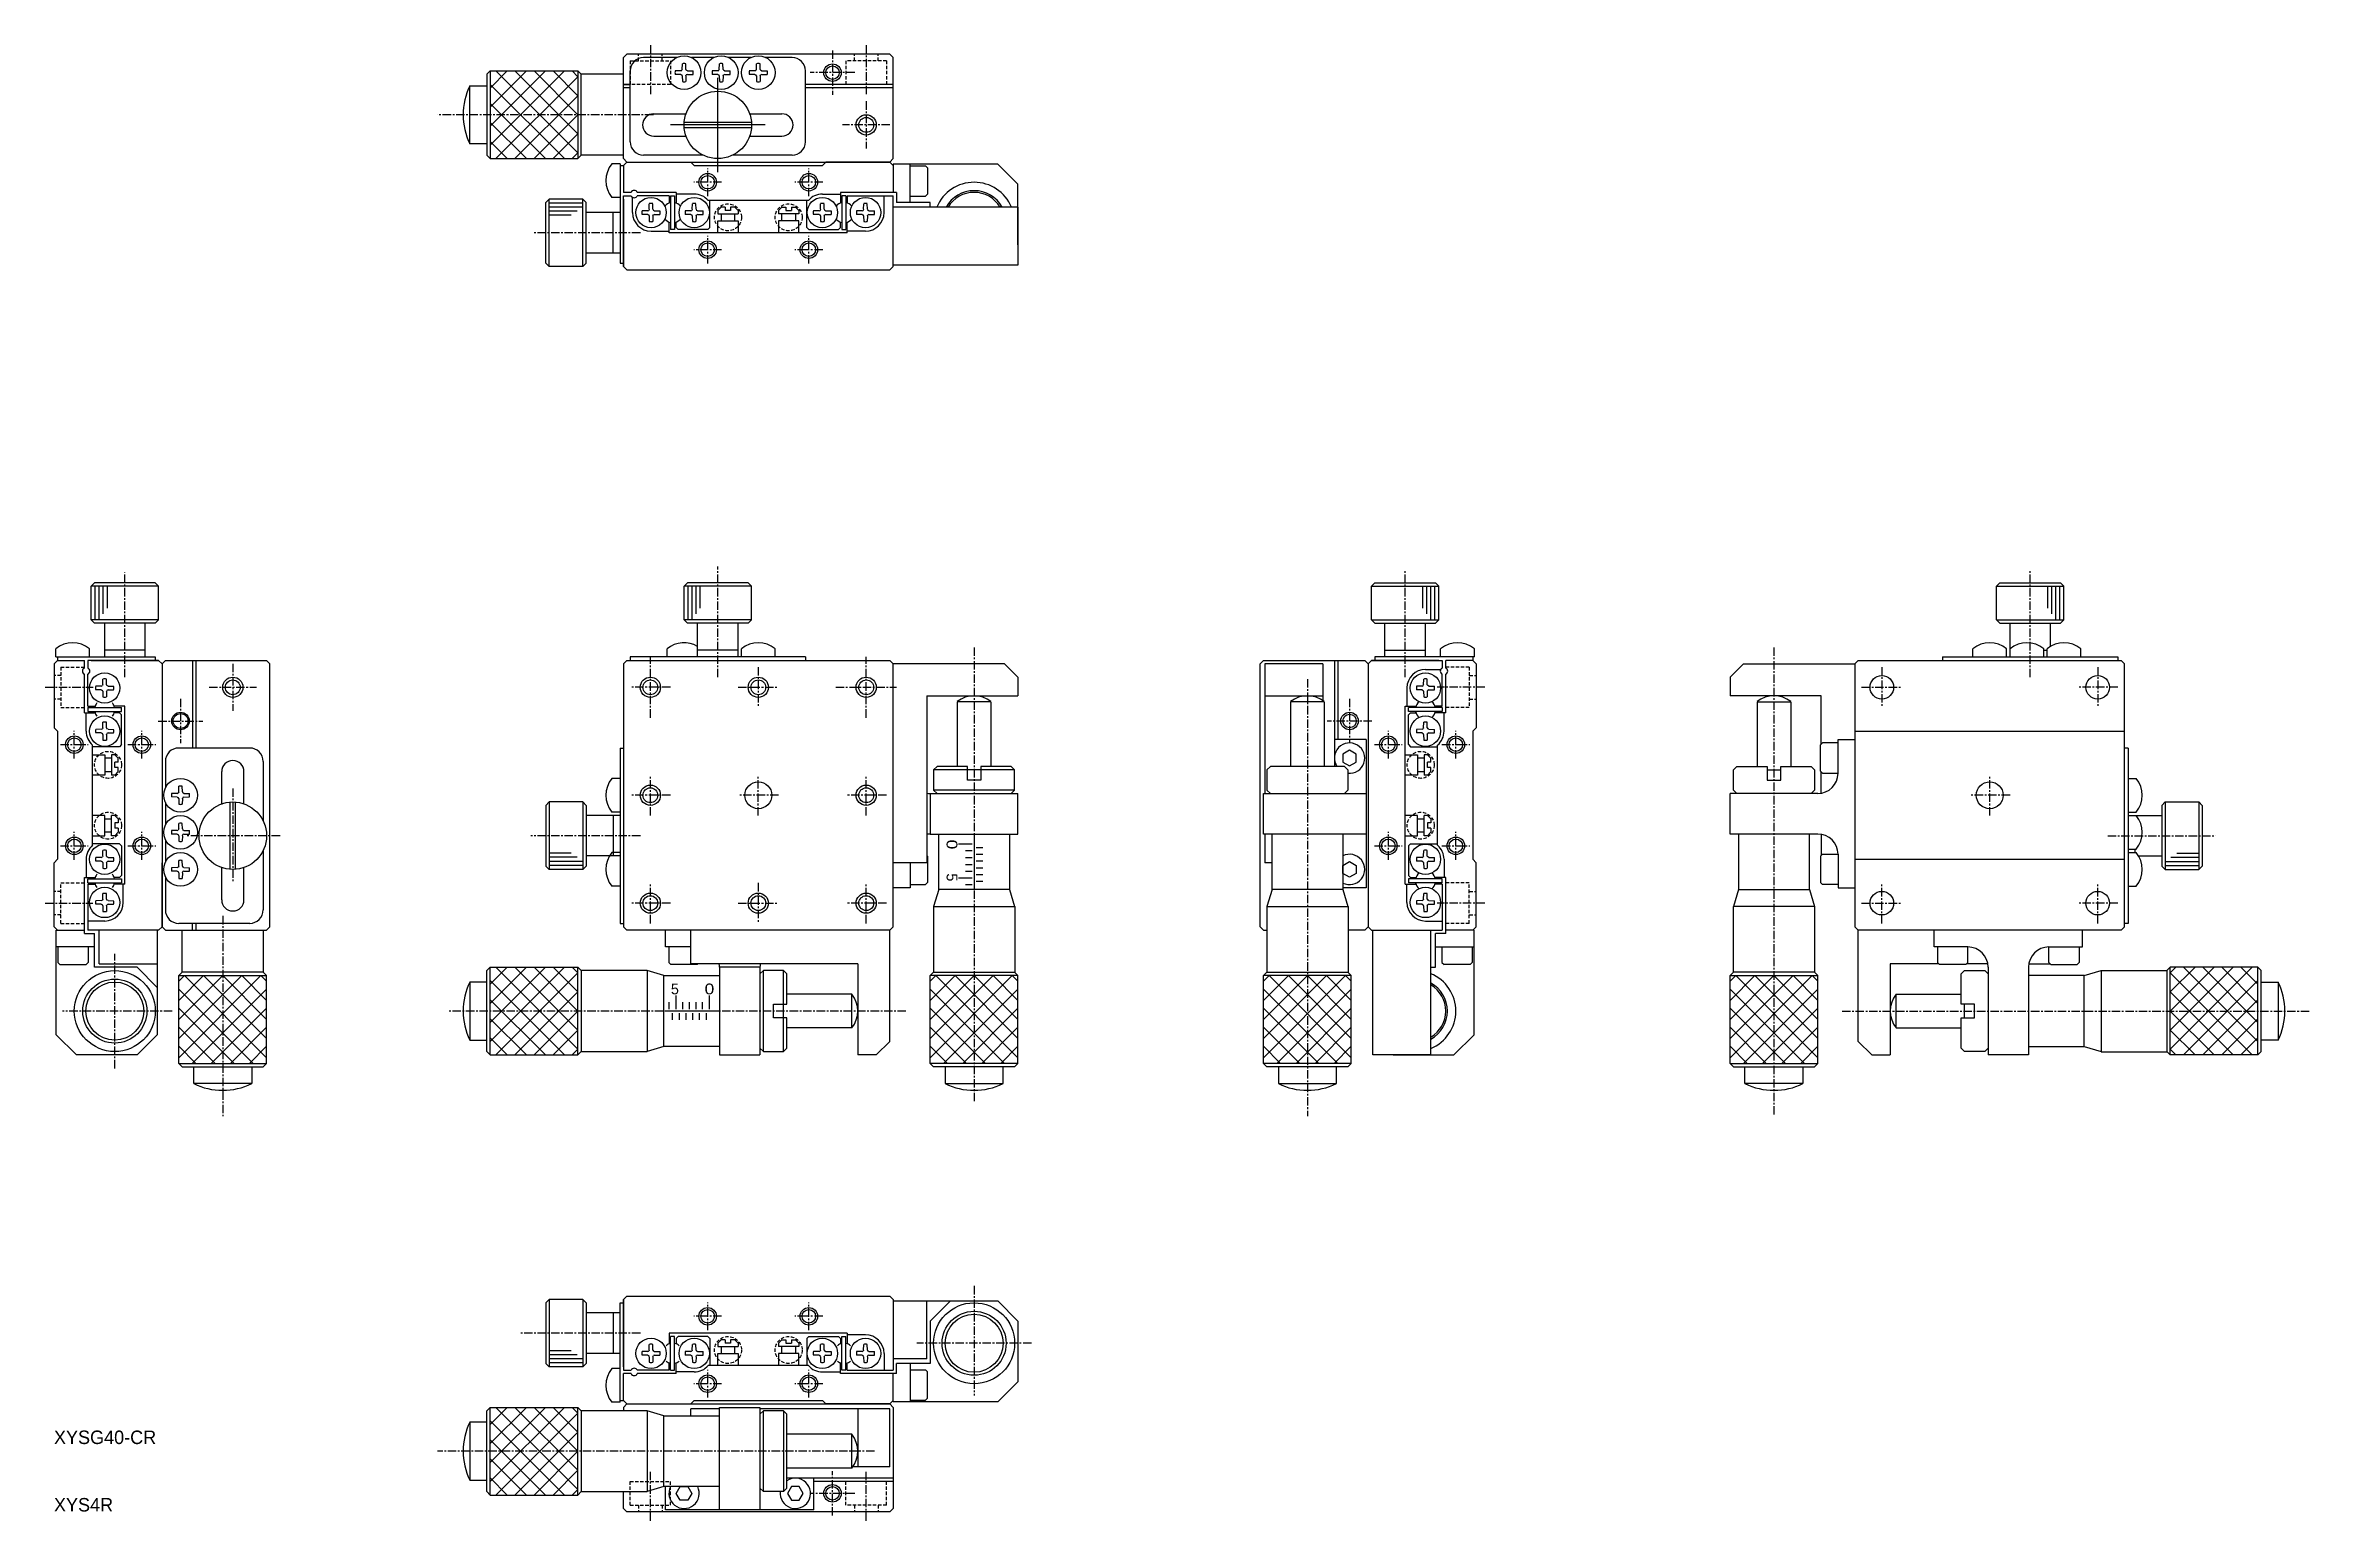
# Model space of a CAD drawing. Extents: x 81 to 417, y 79 to 298.
import ezdxf

# ---------------------------------------------------------------- set-up
doc = ezdxf.new("R2010")
doc.units = 0
doc.linetypes.add('CENTER', pattern=[2, 1.25, -0.25, 0.25, -0.25])
doc.linetypes.add('DASHED', pattern=[0.75, 0.5, -0.25])
doc.layers.get('0').update_dxf_attribs({"linetype": 'CONTINUOUS'})
doc.layers.add('CENTER', color=1, linetype='CENTER')

msp = doc.modelspace()

# ---------------------------------------------------------------- texts
at = {"color": 7, "linetype": 'CONTINUOUS', "width": 1.2}
msp.add_text('0', height=1.6, rotation=270, dxfattribs=at).set_placement((214.41, 179.87))
at = {"color": 7, "linetype": 'CONTINUOUS'}
msp.add_text('5', height=1.6, rotation=270, dxfattribs=at).set_placement((214.41, 174.87))
msp.add_text('5', height=1.6, dxfattribs=at).set_placement((173.53, 156.93))
at = {"color": 7, "linetype": 'CONTINUOUS', "width": 1.2}
msp.add_text('0', height=1.6, dxfattribs=at).set_placement((178.53, 156.93))
for s, p in [('XYSG40-CR', (82.06, 90.26)), ('XYS4R', (82.06, 80.26))]:
    msp.add_text(s, height=2).set_placement(p)

# ---------------------------------------------------------------- linework, layer by layer
at = {"color": 7, "linetype": 'CONTINUOUS'}
for p, q in [((166.99, 296.33), (166.49, 295.83)), ((166.99, 296.33), (166.49, 295.83)), ((166.49, 280.83), (166.49, 295.83)), ((205.99, 296.33), (166.99, 296.33)), ((174.4, 295.83), (169.49, 295.83)), ((179.9, 295.83), (176.58, 295.83)), ((185.4, 295.83), (182.08, 295.83)), ((191.49, 295.83), (187.58, 295.83)), ((205.99, 296.33), (206.49, 295.83)), ((205.99, 296.33), (206.49, 295.83)), ((206.49, 280.83), (206.49, 295.83)), ((146.74, 293.83), (146.24, 293.33)), ((146.24, 293.33), (146.24, 281.33)), ((146.74, 293.83), (146.74, 280.83)), ((146.74, 293.83), (159.74, 293.83)), ((159.74, 293.83), (159.74, 280.83)), ((160.24, 293.33), (159.74, 293.83)), ((166.49, 293.36), (160.24, 293.36)), ((160.24, 281.33), (160.24, 293.33)), ((167.49, 283.33), (167.49, 293.83)), ((174.99, 293.85), (174.16, 293.84)), ((174.99, 293.3), (174.16, 293.32)), ((174.99, 293.85), (175.15, 293.93)), ((174.99, 293.3), (175.15, 293.23)), ((175.21, 294.06), (175.15, 293.93)), ((175.21, 293.1), (175.15, 293.23)), ((175.21, 294.06), (175.23, 294.9)), ((175.21, 293.1), (175.23, 292.25)), ((175.76, 294.06), (175.75, 294.9)), ((175.76, 293.1), (175.75, 292.25)), ((175.76, 294.06), (175.82, 293.93)), ((175.76, 293.1), (175.82, 293.23)), ((175.99, 293.85), (175.82, 293.93)), ((175.99, 293.3), (175.82, 293.23)), ((175.99, 293.85), (176.81, 293.84)), ((175.99, 293.3), (176.81, 293.32)), ((180.49, 293.85), (179.66, 293.84)), ((180.49, 293.3), (179.66, 293.32)), ((180.49, 293.85), (180.65, 293.93)), ((180.49, 293.3), (180.65, 293.23)), ((180.49, 278.83), (180.49, 292.83)), ((180.71, 294.06), (180.65, 293.93)), ((180.71, 293.1), (180.65, 293.23)), ((180.71, 294.06), (180.73, 294.9)), ((180.71, 293.1), (180.73, 292.25)), ((181.26, 294.06), (181.25, 294.9)), ((181.26, 293.1), (181.25, 292.25)), ((181.26, 294.06), (181.32, 293.93)), ((181.26, 293.1), (181.32, 293.23)), ((181.49, 293.85), (181.32, 293.93)), ((181.49, 293.3), (181.32, 293.23)), ((181.49, 293.85), (182.31, 293.84)), ((181.49, 293.3), (182.31, 293.32)), ((185.99, 293.85), (185.16, 293.84)), ((185.99, 293.3), (185.16, 293.32)), ((185.99, 293.85), (186.15, 293.93)), ((185.99, 293.3), (186.15, 293.23)), ((186.21, 294.06), (186.15, 293.93)), ((186.21, 293.1), (186.15, 293.23)), ((186.21, 294.06), (186.23, 294.9)), ((186.21, 293.1), (186.23, 292.25)), ((186.76, 294.06), (186.75, 294.9)), ((186.76, 293.1), (186.75, 292.25)), ((186.76, 294.06), (186.82, 293.93)), ((186.76, 293.1), (186.82, 293.23)), ((186.99, 293.85), (186.82, 293.93)), ((186.99, 293.3), (186.82, 293.23)), ((186.99, 293.85), (187.81, 293.84)), ((186.99, 293.3), (187.81, 293.32)), ((193.49, 283.33), (193.49, 293.83)), ((143.74, 291.63), (146.24, 291.63)), ((143.74, 283.03), (143.74, 291.63)), ((167.49, 291.83), (166.49, 291.83)), ((166.49, 291.83), (167.49, 291.83)), ((167.49, 291.33), (166.49, 291.33)), ((167.49, 291.33), (166.49, 291.33)), ((206.49, 291.83), (193.49, 291.83)), ((206.49, 291.33), (193.49, 291.33)), ((170.99, 287.48), (175.84, 287.48)), ((187.49, 285.83), (173.49, 285.83)), ((175.5, 286.23), (185.47, 286.23)), ((185.13, 287.48), (189.99, 287.48)), ((146.24, 283.03), (143.74, 283.03)), ((170.99, 284.18), (175.7, 284.18)), ((175.5, 285.43), (185.47, 285.43)), ((185.27, 284.18), (189.99, 284.18)), ((146.24, 281.33), (146.74, 280.83)), ((146.74, 280.83), (159.74, 280.83)), ((159.74, 280.83), (160.24, 281.33)), ((166.49, 281.33), (160.24, 281.33)), ((165.99, 280.08), (164.77, 280.08)), ((165.99, 280.08), (165.99, 265.33)), ((165.99, 279.83), (166.49, 279.83)), ((166.49, 280.83), (166.99, 280.33)), ((166.99, 280.33), (166.49, 279.83)), ((166.49, 279.83), (166.49, 275.83)), ((166.99, 280.33), (205.99, 280.33)), ((166.99, 280.33), (176.49, 280.33)), ((178.31, 281.33), (169.49, 281.33)), ((176.49, 280.33), (176.99, 279.83)), ((176.99, 279.83), (195.99, 279.83)), ((191.49, 281.33), (182.67, 281.33)), ((196.49, 280.33), (195.99, 279.83)), ((205.99, 280.33), (196.49, 280.33)), ((205.99, 280.33), (206.49, 280.83)), ((205.99, 280.33), (206.49, 279.83)), ((221.99, 280.03), (206.49, 280.03)), ((206.49, 280.03), (206.49, 275.83)), ((208.99, 274.33), (208.99, 280.03)), ((208.99, 279.78), (211.29, 279.78)), ((211.59, 279.48), (211.29, 279.78)), ((211.59, 279.48), (211.59, 275.58)), ((221.99, 280.03), (224.99, 277.03)), ((167.63, 275.83), (166.49, 275.83)), ((174.29, 275.83), (168.55, 275.83)), ((174.29, 275.83), (174.29, 274.24)), ((176.99, 275.58), (174.29, 275.58)), ((195.99, 275.58), (198.69, 275.58)), ((198.69, 275.83), (198.69, 274.24)), ((206.99, 275.83), (198.69, 275.83)), ((206.99, 275.83), (206.99, 274.33)), ((211.29, 275.28), (211.59, 275.58)), ((224.99, 268.03), (224.99, 277.03)), ((155.49, 274.83), (154.99, 274.33)), ((154.99, 265.33), (154.99, 274.33)), ((155.49, 264.83), (155.49, 274.83)), ((160.49, 274.83), (155.49, 274.83)), ((160.49, 264.83), (160.49, 274.83)), ((160.99, 274.33), (160.49, 274.83)), ((160.99, 265.33), (160.99, 274.33)), ((165.99, 272.83), (160.99, 272.83)), ((165.99, 275.08), (164.77, 275.08)), ((164.99, 266.83), (164.99, 272.83)), ((166.49, 264.83), (166.49, 275.33)), ((166.49, 275.33), (167.63, 275.33)), ((166.49, 274.83), (166.49, 264.83)), ((167.84, 272.83), (167.84, 275.09)), ((173.29, 275.33), (168.55, 275.33)), ((170.11, 273.1), (169.26, 273.09)), ((170.11, 272.55), (169.26, 272.57)), ((170.11, 273.1), (170.24, 273.16)), ((170.11, 272.55), (170.24, 272.49)), ((170.31, 273.33), (170.24, 273.16)), ((170.31, 272.33), (170.24, 272.49)), ((170.31, 273.33), (170.33, 274.15)), ((170.31, 272.33), (170.33, 271.5)), ((170.86, 273.33), (170.85, 274.15)), ((170.86, 272.33), (170.85, 271.5)), ((170.86, 273.33), (170.94, 273.16)), ((170.86, 272.33), (170.94, 272.49)), ((171.07, 273.1), (170.94, 273.16)), ((171.07, 272.55), (170.94, 272.49)), ((171.07, 273.1), (171.91, 273.09)), ((171.07, 272.55), (171.91, 272.57)), ((173.29, 275.33), (173.29, 274.24)), ((173.49, 275.33), (173.49, 270.33)), ((173.49, 275.33), (174.09, 275.33)), ((174.09, 275.33), (174.09, 270.33)), ((176.51, 273.1), (175.66, 273.09)), ((176.51, 272.55), (175.66, 272.57)), ((176.51, 273.1), (176.64, 273.16)), ((176.51, 272.55), (176.64, 272.49)), ((176.71, 273.33), (176.64, 273.16)), ((176.71, 272.33), (176.64, 272.49)), ((176.71, 273.33), (176.73, 274.15)), ((176.71, 272.33), (176.73, 271.5)), ((177.26, 273.33), (177.25, 274.15)), ((177.26, 272.33), (177.25, 271.5)), ((177.26, 273.33), (177.34, 273.16)), ((177.26, 272.33), (177.34, 272.49)), ((177.47, 273.1), (177.34, 273.16)), ((177.47, 272.55), (177.34, 272.49)), ((177.47, 273.1), (178.31, 273.09)), ((177.47, 272.55), (178.31, 272.57)), ((193.91, 274.63), (179.07, 274.63)), ((179.29, 270.63), (179.29, 274.63)), ((180.49, 273.13), (180.99, 273.63)), ((180.49, 273.13), (180.49, 272.63)), ((180.49, 272.63), (183.49, 272.63)), ((181.59, 273.63), (180.99, 273.63)), ((180.99, 272.63), (180.99, 271.63)), ((181.59, 273.63), (181.59, 273.13)), ((182.39, 273.13), (181.59, 273.13)), ((182.99, 273.63), (182.39, 273.63)), ((182.39, 273.63), (182.39, 273.13)), ((183.49, 273.13), (182.99, 273.63)), ((182.99, 271.63), (182.99, 272.63)), ((183.49, 273.13), (183.49, 272.63)), ((189.49, 273.13), (189.99, 273.63)), ((189.49, 273.13), (189.49, 272.63)), ((192.49, 272.63), (189.49, 272.63)), ((189.99, 273.63), (190.59, 273.63)), ((189.99, 271.63), (189.99, 272.63)), ((190.59, 273.63), (190.59, 273.13)), ((190.59, 273.13), (191.39, 273.13)), ((191.39, 273.63), (191.99, 273.63)), ((191.39, 273.63), (191.39, 273.13)), ((192.49, 273.13), (191.99, 273.63)), ((191.99, 272.63), (191.99, 271.63)), ((192.49, 273.13), (192.49, 272.63)), ((193.69, 270.63), (193.69, 274.63)), ((195.51, 273.1), (194.66, 273.09)), ((195.51, 272.55), (194.66, 272.57)), ((195.51, 273.1), (195.64, 273.16)), ((195.51, 272.55), (195.64, 272.49)), ((195.71, 273.33), (195.64, 273.16)), ((195.71, 272.33), (195.64, 272.49)), ((195.71, 273.33), (195.73, 274.15)), ((195.71, 272.33), (195.73, 271.5)), ((196.26, 273.33), (196.25, 274.15)), ((196.26, 272.33), (196.25, 271.5)), ((196.26, 273.33), (196.34, 273.16)), ((196.26, 272.33), (196.34, 272.49)), ((196.47, 273.1), (196.34, 273.16)), ((196.47, 272.55), (196.34, 272.49)), ((196.47, 273.1), (197.31, 273.09)), ((196.47, 272.55), (197.31, 272.57)), ((198.89, 275.33), (198.89, 270.33)), ((199.49, 275.33), (198.89, 275.33)), ((199.49, 275.33), (199.49, 270.33)), ((199.69, 275.33), (199.69, 274.24)), ((199.69, 275.33), (206.49, 275.33)), ((201.91, 273.1), (201.06, 273.09)), ((201.91, 272.55), (201.06, 272.57)), ((201.91, 273.1), (202.04, 273.16)), ((201.91, 272.55), (202.04, 272.49)), ((202.11, 273.33), (202.04, 273.16)), ((202.11, 272.33), (202.04, 272.49)), ((202.11, 273.33), (202.13, 274.15)), ((202.11, 272.33), (202.13, 271.5)), ((202.66, 273.33), (202.65, 274.15)), ((202.66, 272.33), (202.65, 271.5)), ((202.66, 273.33), (202.74, 273.16)), ((202.66, 272.33), (202.74, 272.49)), ((202.87, 273.1), (202.74, 273.16)), ((202.87, 272.55), (202.74, 272.49)), ((202.87, 273.1), (203.71, 273.09)), ((202.87, 272.55), (203.71, 272.57)), ((205.14, 272.83), (205.14, 275.33)), ((206.49, 264.83), (206.49, 275.33)), ((224.99, 273.63), (206.49, 273.63)), ((211.49, 273.63), (206.49, 273.63)), ((211.99, 274.33), (206.99, 274.33)), ((208.99, 275.28), (211.29, 275.28)), ((211.99, 273.63), (211.99, 274.33)), ((224.99, 273.63), (224.99, 265.03)), ((170.59, 270.08), (173.29, 270.08)), ((173.29, 269.83), (173.29, 271.41)), ((199.69, 269.83), (173.29, 269.83)), ((174.09, 270.33), (173.49, 270.33)), ((174.29, 270.63), (174.29, 271.41)), ((174.59, 270.33), (174.29, 270.63)), ((178.99, 270.33), (174.59, 270.33)), ((178.99, 270.33), (179.29, 270.63)), ((180.49, 271.63), (183.49, 271.63)), ((180.49, 269.83), (180.49, 271.63)), ((183.49, 271.63), (183.49, 269.83)), ((192.49, 271.63), (189.49, 271.63)), ((189.49, 271.63), (189.49, 269.83)), ((192.49, 269.83), (192.49, 271.63)), ((193.99, 270.33), (193.69, 270.63)), ((193.99, 270.33), (198.39, 270.33)), ((198.69, 270.63), (198.39, 270.33)), ((198.69, 270.63), (198.69, 271.41)), ((198.89, 270.33), (199.49, 270.33)), ((199.69, 269.83), (199.69, 271.41)), ((202.39, 270.08), (199.69, 270.08)), ((165.99, 266.83), (160.99, 266.83)), ((154.99, 265.33), (155.49, 264.83)), ((160.49, 264.83), (155.49, 264.83)), ((160.49, 264.83), (160.99, 265.33)), ((165.99, 265.33), (166.49, 265.33)), ((166.49, 264.83), (166.99, 264.33)), ((166.99, 264.33), (205.99, 264.33)), ((206.49, 264.83), (205.99, 264.33)), ((224.99, 265.03), (206.49, 265.03)), ((87.58, 217.45), (88.08, 217.95)), ((97.58, 217.45), (87.58, 217.45)), ((87.58, 212.45), (87.58, 217.45)), ((97.08, 217.95), (88.08, 217.95)), ((97.08, 217.95), (97.58, 217.45)), ((97.58, 212.45), (97.58, 217.45)), ((175.49, 217.45), (175.99, 217.95)), ((185.49, 217.45), (175.49, 217.45)), ((175.49, 212.45), (175.49, 217.45)), ((184.99, 217.95), (175.99, 217.95)), ((184.99, 217.95), (185.49, 217.45)), ((185.49, 212.45), (185.49, 217.45)), ((277.91, 217.95), (277.41, 217.45)), ((277.41, 217.45), (287.41, 217.45)), ((277.41, 212.45), (277.41, 217.45)), ((277.91, 217.95), (286.91, 217.95)), ((287.41, 217.45), (286.91, 217.95)), ((287.41, 212.45), (287.41, 217.45)), ((370.58, 217.95), (370.08, 217.45)), ((370.08, 217.45), (380.08, 217.45)), ((370.08, 212.45), (370.08, 217.45)), ((370.58, 217.95), (379.58, 217.95)), ((380.08, 217.45), (379.58, 217.95)), ((380.08, 212.45), (380.08, 217.45)), ((97.58, 212.45), (87.58, 212.45)), ((88.08, 211.95), (87.58, 212.45)), ((97.08, 211.95), (88.08, 211.95)), ((89.58, 206.95), (89.58, 211.95)), ((95.58, 206.95), (95.58, 211.95)), ((97.58, 212.45), (97.08, 211.95)), ((185.49, 212.45), (175.49, 212.45)), ((175.99, 211.95), (175.49, 212.45)), ((184.99, 211.95), (175.99, 211.95)), ((177.49, 206.95), (177.49, 211.95)), ((183.49, 206.95), (183.49, 211.95)), ((185.49, 212.45), (184.99, 211.95)), ((277.41, 212.45), (287.41, 212.45)), ((277.41, 212.45), (277.91, 211.95)), ((277.91, 211.95), (286.91, 211.95)), ((279.41, 206.95), (279.41, 211.95)), ((285.41, 206.95), (285.41, 211.95)), ((286.91, 211.95), (287.41, 212.45)), ((370.08, 212.45), (380.08, 212.45)), ((370.08, 212.45), (370.58, 211.95)), ((370.58, 211.95), (379.58, 211.95)), ((372.08, 206.95), (372.08, 211.95)), ((378.08, 208.52), (378.08, 211.95)), ((379.58, 211.95), (380.08, 212.45)), ((82.08, 205.95), (82.58, 206.45)), ((82.08, 205.95), (82.08, 196.45)), ((82.33, 206.95), (82.33, 208.17)), ((82.33, 206.95), (97.08, 206.95)), ((82.58, 206.95), (82.58, 206.45)), ((82.58, 206.45), (86.58, 206.45)), ((86.58, 205.31), (86.58, 206.45)), ((97.58, 206.45), (87.08, 206.45)), ((87.08, 206.45), (87.08, 205.31)), ((87.33, 206.95), (87.33, 208.17)), ((87.58, 206.45), (97.58, 206.45)), ((95.58, 207.95), (89.58, 207.95)), ((97.08, 206.95), (97.08, 206.45)), ((97.58, 206.45), (98.08, 205.95)), ((98.08, 205.95), (98.58, 206.45)), ((98.08, 205.95), (98.58, 206.45)), ((98.08, 205.95), (98.08, 196.45)), ((98.08, 205.95), (98.08, 166.95)), ((98.58, 206.45), (113.58, 206.45)), ((102.58, 206.45), (102.58, 193.45)), ((103.08, 206.45), (103.08, 193.45)), ((114.08, 205.95), (113.58, 206.45)), ((114.08, 166.95), (114.08, 205.95)), ((166.99, 206.45), (166.49, 205.95)), ((166.49, 205.95), (166.49, 166.95)), ((166.99, 206.45), (205.99, 206.45)), ((193.49, 206.95), (167.49, 206.95)), ((167.49, 206.95), (167.49, 206.45)), ((172.99, 206.95), (172.99, 208.17)), ((183.49, 207.95), (177.49, 207.95)), ((183.99, 206.95), (183.99, 208.17)), ((188.99, 206.95), (188.99, 208.17)), ((193.49, 206.95), (193.49, 206.45)), ((206.49, 205.95), (205.99, 206.45)), ((222.99, 205.95), (206.49, 205.95)), ((206.49, 166.95), (206.49, 205.95)), ((224.99, 203.95), (222.99, 205.95)), ((260.91, 205.95), (261.41, 206.45)), ((260.91, 166.95), (260.91, 205.95)), ((261.41, 206.45), (276.41, 206.45)), ((261.61, 205.95), (261.61, 186.7)), ((270.21, 205.95), (261.61, 205.95)), ((270.21, 205.95), (270.21, 200.47)), ((271.91, 206.45), (271.91, 190.7)), ((272.41, 206.45), (272.41, 194.7)), ((276.91, 205.95), (276.41, 206.45)), ((276.41, 206.45), (276.91, 205.95)), ((277.41, 206.45), (276.91, 205.95)), ((276.91, 205.95), (276.91, 166.95)), ((276.91, 205.95), (276.91, 166.95)), ((287.41, 206.45), (277.41, 206.45)), ((277.41, 206.45), (287.91, 206.45)), ((277.91, 206.95), (277.91, 206.45)), ((292.66, 206.95), (277.91, 206.95)), ((279.41, 207.95), (285.41, 207.95)), ((285.41, 205.1), (287.67, 205.1)), ((287.66, 206.95), (287.66, 208.17)), ((287.91, 206.45), (287.91, 205.31)), ((288.41, 205.31), (288.41, 206.45)), ((292.41, 206.45), (288.41, 206.45)), ((292.41, 206.95), (292.41, 206.45)), ((292.91, 205.95), (292.41, 206.45)), ((292.66, 206.95), (292.66, 208.17)), ((292.91, 205.95), (292.91, 196.45)), ((330.58, 203.95), (332.58, 205.95)), ((332.58, 205.95), (349.08, 205.95)), ((349.08, 205.95), (349.58, 206.45)), ((349.08, 205.95), (349.08, 166.95)), ((349.58, 206.45), (388.58, 206.45)), ((362.08, 206.95), (388.08, 206.95)), ((362.08, 206.95), (362.08, 206.45)), ((366.58, 206.95), (366.58, 208.17)), ((371.58, 206.95), (371.58, 208.17)), ((372.08, 206.95), (372.08, 208.17)), ((377.08, 206.95), (377.08, 208.17)), ((377.08, 207.95), (377.58, 207.95)), ((377.58, 206.95), (377.58, 208.17)), ((382.58, 206.95), (382.58, 208.17)), ((388.08, 206.95), (388.08, 206.45)), ((388.58, 206.45), (389.08, 205.95)), ((389.08, 166.95), (389.08, 205.95)), ((86.58, 198.65), (86.58, 204.39)), ((87.08, 199.65), (87.08, 204.39)), ((89.08, 202.63), (88.26, 202.61)), ((89.08, 202.08), (88.26, 202.09)), ((89.08, 202.63), (89.25, 202.7)), ((89.08, 202.08), (89.25, 202)), ((89.31, 202.83), (89.25, 202.7)), ((89.31, 201.87), (89.25, 202)), ((89.31, 202.83), (89.32, 203.68)), ((89.31, 201.87), (89.32, 201.03)), ((89.85, 202.83), (89.84, 203.68)), ((89.85, 201.87), (89.84, 201.03)), ((89.85, 202.83), (89.91, 202.7)), ((89.85, 201.87), (89.91, 202)), ((90.08, 202.63), (89.91, 202.7)), ((90.08, 202.08), (89.91, 202)), ((90.08, 202.63), (90.9, 202.61)), ((90.08, 202.08), (90.9, 202.09)), ((224.99, 203.95), (224.99, 201.2)), ((282.66, 202.35), (282.66, 199.65)), ((284.91, 202.63), (284.08, 202.61)), ((284.91, 202.08), (284.08, 202.09)), ((284.91, 202.63), (285.07, 202.7)), ((284.91, 202.08), (285.07, 202)), ((285.13, 202.83), (285.07, 202.7)), ((285.13, 201.87), (285.07, 202)), ((285.13, 202.83), (285.15, 203.68)), ((285.13, 201.87), (285.15, 201.03)), ((285.68, 202.83), (285.67, 203.68)), ((285.68, 201.87), (285.67, 201.03)), ((285.68, 202.83), (285.74, 202.7)), ((285.68, 201.87), (285.74, 202)), ((285.91, 202.63), (285.74, 202.7)), ((285.91, 202.08), (285.74, 202)), ((285.91, 202.63), (286.73, 202.61)), ((285.91, 202.08), (286.73, 202.09)), ((287.91, 199.65), (287.91, 204.39)), ((288.41, 198.65), (288.41, 204.39)), ((330.58, 203.95), (330.58, 201.2)), ((86.58, 198.65), (88.17, 198.65)), ((86.83, 195.95), (86.83, 198.65)), ((87.08, 199.65), (88.17, 199.65)), ((87.08, 199.45), (92.08, 199.45)), ((87.08, 199.45), (87.08, 198.85)), ((87.08, 198.85), (92.08, 198.85)), ((92.58, 199.65), (90.99, 199.65)), ((91.78, 198.65), (90.99, 198.65)), ((92.08, 198.35), (91.78, 198.65)), ((92.08, 198.85), (92.08, 199.45)), ((92.08, 193.95), (92.08, 198.35)), ((92.58, 173.25), (92.58, 199.65)), ((211.49, 201.2), (211.49, 176.45)), ((211.49, 201.2), (224.99, 201.2)), ((220.99, 200.32), (215.99, 200.32)), ((215.99, 200.32), (215.99, 190.7)), ((220.99, 200.32), (220.99, 190.7)), ((261.61, 201.2), (270.21, 201.2)), ((270.41, 200.32), (265.41, 200.32)), ((265.41, 200.32), (265.41, 190.7)), ((270.41, 200.32), (270.41, 190.7)), ((282.41, 199.65), (283.99, 199.65)), ((282.41, 173.25), (282.41, 199.65)), ((287.91, 199.45), (282.91, 199.45)), ((282.91, 198.85), (282.91, 199.45)), ((287.91, 198.85), (282.91, 198.85)), ((282.91, 198.35), (283.21, 198.65)), ((282.91, 193.95), (282.91, 198.35)), ((283.21, 198.65), (283.99, 198.65)), ((287.91, 199.65), (286.82, 199.65)), ((288.41, 198.65), (286.82, 198.65)), ((287.91, 199.45), (287.91, 198.85)), ((288.16, 195.95), (288.16, 198.65)), ((344.08, 201.2), (330.58, 201.2)), ((334.58, 200.32), (339.58, 200.32)), ((334.58, 200.32), (334.58, 190.7)), ((339.58, 200.32), (339.58, 190.7)), ((344.08, 194), (344.08, 201.2)), ((82.08, 196.45), (82.58, 195.95)), ((82.58, 195.95), (82.58, 176.95)), ((89.08, 196.23), (88.26, 196.21)), ((89.08, 195.68), (88.26, 195.69)), ((89.08, 196.23), (89.25, 196.3)), ((89.08, 195.68), (89.25, 195.6)), ((89.31, 196.43), (89.25, 196.3)), ((89.31, 195.47), (89.25, 195.6)), ((89.31, 196.43), (89.32, 197.28)), ((89.31, 195.47), (89.32, 194.63)), ((89.85, 196.43), (89.84, 197.28)), ((89.85, 195.47), (89.84, 194.63)), ((89.85, 196.43), (89.91, 196.3)), ((89.85, 195.47), (89.91, 195.6)), ((90.08, 196.23), (89.91, 196.3)), ((90.08, 195.68), (89.91, 195.6)), ((90.08, 196.23), (90.9, 196.21)), ((90.08, 195.68), (90.9, 195.69)), ((284.91, 196.23), (284.08, 196.21)), ((284.91, 195.68), (284.08, 195.69)), ((284.91, 196.23), (285.07, 196.3)), ((284.91, 195.68), (285.07, 195.6)), ((285.13, 196.43), (285.07, 196.3)), ((285.13, 195.47), (285.07, 195.6)), ((285.13, 196.43), (285.15, 197.28)), ((285.13, 195.47), (285.15, 194.63)), ((285.68, 196.43), (285.67, 197.28)), ((285.68, 195.47), (285.67, 194.63)), ((285.68, 196.43), (285.74, 196.3)), ((285.68, 195.47), (285.74, 195.6)), ((285.91, 196.23), (285.74, 196.3)), ((285.91, 195.68), (285.74, 195.6)), ((285.91, 196.23), (286.73, 196.21)), ((285.91, 195.68), (286.73, 195.69)), ((292.91, 196.45), (292.41, 195.95)), ((292.41, 195.95), (292.41, 176.95)), ((349.08, 195.95), (389.08, 195.95)), ((87.78, 179.03), (87.78, 193.87)), ((91.78, 193.65), (87.78, 193.65)), ((87.78, 192.45), (89.58, 192.45)), ((89.58, 192.45), (89.58, 189.45)), ((90.58, 191.95), (89.58, 191.95)), ((91.08, 192.45), (90.58, 192.45)), ((90.58, 192.45), (90.58, 189.45)), ((91.08, 192.45), (91.58, 191.95)), ((91.58, 191.35), (91.58, 191.95)), ((92.08, 193.95), (91.78, 193.65)), ((111.08, 193.45), (100.58, 193.45)), ((165.99, 193.45), (165.99, 167.45)), ((165.99, 193.45), (166.49, 193.45)), ((276.61, 194.7), (271.91, 194.7)), ((274.16, 193.11), (273.16, 192.53)), ((273.16, 192.53), (273.16, 191.37)), ((275.16, 192.53), (274.16, 193.11)), ((275.16, 191.37), (275.16, 192.53)), ((276.61, 194.7), (276.61, 172.7)), ((282.41, 192.45), (284.21, 192.45)), ((282.91, 193.95), (283.21, 193.65)), ((283.21, 193.65), (287.21, 193.65)), ((284.21, 192.45), (284.21, 189.45)), ((285.21, 191.95), (284.21, 191.95)), ((285.71, 192.45), (285.21, 192.45)), ((285.21, 192.45), (285.21, 189.45)), ((285.71, 192.45), (286.21, 191.95)), ((286.21, 191.35), (286.21, 191.95)), ((287.21, 179.03), (287.21, 193.87)), ((344.28, 194.2), (343.98, 193.9)), ((343.98, 190), (343.98, 193.9)), ((346.58, 194.2), (344.28, 194.2)), ((346.58, 189.7), (346.58, 194.7)), ((346.58, 194.7), (349.08, 194.7)), ((389.58, 193.45), (389.08, 193.45)), ((389.58, 193.45), (389.58, 167.45)), ((89.58, 189.45), (87.78, 189.45)), ((89.58, 189.95), (90.58, 189.95)), ((91.08, 189.45), (90.58, 189.45)), ((91.08, 190.55), (91.08, 191.35)), ((91.58, 191.35), (91.08, 191.35)), ((91.58, 190.55), (91.08, 190.55)), ((91.08, 189.45), (91.58, 189.95)), ((91.58, 189.95), (91.58, 190.55)), ((98.58, 191.45), (98.58, 187.54)), ((98.58, 191.45), (98.58, 187.54)), ((106.93, 185.1), (106.93, 189.95)), ((110.23, 185.24), (110.23, 189.95)), ((113.08, 191.45), (113.08, 182.63)), ((165.99, 188.95), (164.77, 188.95)), ((212.99, 190.7), (212.49, 190.2)), ((217.49, 190.2), (212.49, 190.2)), ((212.49, 190.2), (212.49, 187.2)), ((217.49, 190.7), (212.99, 190.7)), ((217.49, 188.7), (217.49, 190.7)), ((219.49, 190.2), (217.49, 190.2)), ((219.49, 188.7), (217.49, 188.7)), ((223.99, 190.7), (219.49, 190.7)), ((219.49, 190.7), (219.49, 188.7)), ((224.49, 190.2), (219.49, 190.2)), ((223.99, 190.7), (224.49, 190.2)), ((224.49, 187.2), (224.49, 190.2)), ((262.41, 190.7), (261.91, 190.2)), ((261.91, 190.2), (261.91, 187.2)), ((273.41, 190.7), (262.41, 190.7)), ((273.16, 191.37), (274.16, 190.8)), ((273.91, 190.2), (273.41, 190.7)), ((273.91, 190.2), (273.91, 187.2)), ((274.16, 190.8), (275.16, 191.37)), ((284.21, 189.45), (282.41, 189.45)), ((284.21, 189.95), (285.21, 189.95)), ((285.71, 189.45), (285.21, 189.45)), ((285.71, 190.55), (285.71, 191.35)), ((286.21, 191.35), (285.71, 191.35)), ((286.21, 190.55), (285.71, 190.55)), ((285.71, 189.45), (286.21, 189.95)), ((286.21, 189.95), (286.21, 190.55)), ((331.58, 190.7), (331.08, 190.2)), ((331.08, 187.2), (331.08, 190.2)), ((331.58, 190.7), (336.08, 190.7)), ((336.08, 190.7), (336.08, 188.7)), ((336.08, 190.2), (338.08, 190.2)), ((336.08, 188.7), (338.08, 188.7)), ((338.08, 190.7), (342.58, 190.7)), ((338.08, 188.7), (338.08, 190.7)), ((342.58, 190.7), (343.08, 190.2)), ((343.08, 190.2), (343.08, 187.2)), ((344.28, 189.7), (343.98, 190)), ((344.08, 186.74), (344.08, 189.9)), ((344.28, 189.7), (346.58, 189.7)), ((389.58, 188.95), (390.81, 188.95)), ((98.58, 185.36), (98.58, 182.04)), ((100.35, 186.73), (99.51, 186.71)), ((100.35, 186.18), (99.51, 186.19)), ((100.35, 186.73), (100.48, 186.79)), ((100.35, 186.18), (100.48, 186.12)), ((100.56, 186.95), (100.48, 186.79)), ((100.56, 185.95), (100.48, 186.12)), ((100.56, 186.95), (100.57, 187.78)), ((100.56, 185.95), (100.57, 185.13)), ((101.1, 186.95), (101.09, 187.78)), ((101.1, 185.95), (101.09, 185.13)), ((101.1, 186.95), (101.18, 186.79)), ((101.1, 185.95), (101.18, 186.12)), ((101.31, 186.73), (101.18, 186.79)), ((101.31, 186.18), (101.18, 186.12)), ((101.31, 186.73), (102.15, 186.71)), ((101.31, 186.18), (102.15, 186.19)), ((108.18, 175.47), (108.18, 185.44)), ((108.98, 175.47), (108.98, 185.44)), ((154.99, 184.95), (155.49, 185.45)), ((154.99, 184.95), (154.99, 175.95)), ((155.49, 185.45), (155.49, 175.45)), ((160.49, 185.45), (155.49, 185.45)), ((160.49, 185.45), (160.49, 175.45)), ((160.49, 185.45), (160.99, 184.95)), ((160.99, 184.95), (160.99, 175.95)), ((211.99, 186.7), (224.99, 186.7)), ((211.99, 186.7), (211.99, 180.7)), ((224.49, 187.2), (212.49, 187.2)), ((212.99, 186.7), (212.49, 187.2)), ((224.49, 187.2), (223.99, 186.7)), ((224.99, 180.7), (224.99, 186.7)), ((261.41, 186.7), (276.61, 186.7)), ((261.41, 180.7), (261.41, 186.7)), ((262.41, 186.7), (261.91, 187.2)), ((273.41, 186.7), (273.91, 187.2)), ((343.58, 186.7), (330.58, 186.7)), ((330.58, 180.7), (330.58, 186.7)), ((331.08, 187.2), (331.58, 186.7)), ((342.58, 186.7), (343.08, 187.2)), ((395.08, 185.45), (394.58, 184.95)), ((394.58, 184.95), (394.58, 175.95)), ((395.08, 185.45), (395.08, 175.45)), ((395.08, 185.45), (400.08, 185.45)), ((400.08, 185.45), (400.08, 175.45)), ((400.58, 184.95), (400.08, 185.45)), ((400.58, 184.95), (400.58, 175.95)), ((89.58, 183.45), (87.78, 183.45)), ((89.58, 180.45), (89.58, 183.45)), ((89.58, 182.95), (90.58, 182.95)), ((91.08, 183.45), (90.58, 183.45)), ((90.58, 180.45), (90.58, 183.45)), ((91.08, 183.45), (91.58, 182.95)), ((91.58, 182.35), (91.08, 182.35)), ((91.08, 182.35), (91.08, 181.55)), ((91.58, 181.55), (91.08, 181.55)), ((91.58, 182.95), (91.58, 182.35)), ((91.58, 181.55), (91.58, 180.95)), ((100.56, 181.45), (100.48, 181.29)), ((100.56, 181.45), (100.57, 182.28)), ((101.1, 181.45), (101.09, 182.28)), ((101.1, 181.45), (101.18, 181.29)), ((165.99, 183.45), (160.99, 183.45)), ((165.99, 183.95), (164.77, 183.95)), ((164.99, 183.45), (164.99, 177.45)), ((284.21, 183.45), (282.41, 183.45)), ((284.21, 180.45), (284.21, 183.45)), ((284.21, 182.95), (285.21, 182.95)), ((285.71, 183.45), (285.21, 183.45)), ((285.21, 180.45), (285.21, 183.45)), ((285.71, 183.45), (286.21, 182.95)), ((286.21, 182.35), (285.71, 182.35)), ((285.71, 182.35), (285.71, 181.55)), ((286.21, 181.55), (285.71, 181.55)), ((286.21, 182.95), (286.21, 182.35)), ((286.21, 181.55), (286.21, 180.95)), ((389.58, 183.95), (390.81, 183.95)), ((389.58, 183.45), (394.58, 183.45)), ((389.58, 183.45), (390.81, 183.45)), ((87.78, 180.45), (89.58, 180.45)), ((91.78, 179.25), (87.78, 179.25)), ((89.31, 177.43), (89.32, 178.28)), ((90.58, 180.95), (89.58, 180.95)), ((89.85, 177.43), (89.84, 178.28)), ((91.08, 180.45), (90.58, 180.45)), ((91.08, 180.45), (91.58, 180.95)), ((92.08, 178.95), (91.78, 179.25)), ((92.08, 178.95), (92.08, 174.55)), ((98.58, 179.86), (98.58, 176.54)), ((100.35, 181.23), (99.51, 181.21)), ((100.35, 180.68), (99.51, 180.69)), ((100.35, 181.23), (100.48, 181.29)), ((100.35, 180.68), (100.48, 180.62)), ((100.56, 180.45), (100.48, 180.62)), ((100.56, 180.45), (100.57, 179.63)), ((101.1, 180.45), (101.09, 179.63)), ((101.1, 180.45), (101.18, 180.62)), ((101.31, 181.23), (101.18, 181.29)), ((101.31, 180.68), (101.18, 180.62)), ((101.31, 181.23), (102.15, 181.21)), ((101.31, 180.68), (102.15, 180.69)), ((113.08, 178.27), (113.08, 169.45)), ((211.99, 180.7), (224.99, 180.7)), ((213.24, 172.45), (213.24, 180.7)), ((218.19, 179.2), (216.19, 179.2)), ((218.19, 178.2), (217.19, 178.2)), ((218.49, 180.7), (218.49, 172.7)), ((218.79, 178.7), (219.79, 178.7)), ((223.74, 180.7), (223.74, 172.45)), ((276.61, 180.7), (261.41, 180.7)), ((261.61, 180.7), (261.61, 176.45)), ((262.66, 172.45), (262.66, 180.7)), ((273.16, 180.7), (273.16, 172.45)), ((282.41, 180.45), (284.21, 180.45)), ((282.91, 178.95), (283.21, 179.25)), ((282.91, 178.95), (282.91, 174.55)), ((283.21, 179.25), (287.21, 179.25)), ((285.21, 180.95), (284.21, 180.95)), ((285.13, 177.43), (285.15, 178.28)), ((285.71, 180.45), (285.21, 180.45)), ((285.68, 177.43), (285.67, 178.28)), ((285.71, 180.45), (286.21, 180.95)), ((343.58, 180.7), (330.58, 180.7)), ((331.83, 180.7), (331.83, 172.45)), ((342.33, 172.45), (342.33, 180.7)), ((344.08, 180.66), (344.08, 177.5)), ((389.58, 178.45), (390.81, 178.45)), ((390.58, 178.45), (390.58, 177.95)), ((82.08, 176.45), (82.58, 176.95)), ((82.08, 166.95), (82.08, 176.45)), ((86.83, 176.95), (86.83, 174.25)), ((89.08, 177.23), (88.26, 177.21)), ((89.08, 176.68), (88.26, 176.69)), ((89.08, 177.23), (89.25, 177.3)), ((89.08, 176.68), (89.25, 176.6)), ((89.31, 177.43), (89.25, 177.3)), ((89.31, 176.47), (89.25, 176.6)), ((89.31, 176.47), (89.32, 175.63)), ((89.85, 176.47), (89.84, 175.63)), ((89.85, 177.43), (89.91, 177.3)), ((89.85, 176.47), (89.91, 176.6)), ((90.08, 177.23), (89.91, 177.3)), ((90.08, 176.68), (89.91, 176.6)), ((90.08, 177.23), (90.9, 177.21)), ((90.08, 176.68), (90.9, 176.69)), ((98.08, 166.95), (98.08, 176.45)), ((100.35, 175.73), (99.51, 175.71)), ((100.35, 175.18), (99.51, 175.19)), ((100.35, 175.73), (100.48, 175.79)), ((100.35, 175.18), (100.48, 175.12)), ((100.56, 175.95), (100.48, 175.79)), ((100.56, 174.95), (100.48, 175.12)), ((100.56, 175.95), (100.57, 176.78)), ((100.56, 174.95), (100.57, 174.13)), ((101.1, 175.95), (101.09, 176.78)), ((101.1, 174.95), (101.09, 174.13)), ((101.1, 175.95), (101.18, 175.79)), ((101.1, 174.95), (101.18, 175.12)), ((101.31, 175.73), (101.18, 175.79)), ((101.31, 175.18), (101.18, 175.12)), ((101.31, 175.73), (102.15, 175.71)), ((101.31, 175.18), (102.15, 175.19)), ((106.93, 170.95), (106.93, 175.81)), ((110.23, 170.95), (110.23, 175.67)), ((155.49, 175.45), (154.99, 175.95)), ((160.49, 175.45), (155.49, 175.45)), ((160.99, 175.95), (160.49, 175.45)), ((165.99, 177.45), (160.99, 177.45)), ((165.99, 177.95), (164.77, 177.95)), ((211.49, 176.45), (206.49, 176.45)), ((208.99, 176.45), (208.99, 172.7)), ((211.59, 177.4), (211.49, 177.5)), ((211.59, 177.4), (211.59, 173.5)), ((217.19, 177.2), (218.19, 177.2)), ((217.19, 176.2), (218.19, 176.2)), ((217.19, 175.2), (218.19, 175.2)), ((218.79, 177.7), (219.79, 177.7)), ((218.79, 176.7), (219.79, 176.7)), ((218.79, 175.7), (219.79, 175.7)), ((218.79, 174.7), (219.79, 174.7)), ((262.66, 176.45), (261.61, 176.45)), ((273.16, 176.03), (274.16, 176.61)), ((273.16, 174.87), (273.16, 176.03)), ((274.16, 174.3), (273.16, 174.87)), ((274.16, 176.61), (275.16, 176.03)), ((275.16, 174.87), (274.16, 174.3)), ((275.16, 176.03), (275.16, 174.87)), ((284.91, 177.23), (284.08, 177.21)), ((284.91, 176.68), (284.08, 176.69)), ((284.91, 177.23), (285.07, 177.3)), ((284.91, 176.68), (285.07, 176.6)), ((285.13, 177.43), (285.07, 177.3)), ((285.13, 176.47), (285.07, 176.6)), ((285.13, 176.47), (285.15, 175.63)), ((285.68, 176.47), (285.67, 175.63)), ((285.68, 177.43), (285.74, 177.3)), ((285.68, 176.47), (285.74, 176.6)), ((285.91, 177.23), (285.74, 177.3)), ((285.91, 176.68), (285.74, 176.6)), ((285.91, 177.23), (286.73, 177.21)), ((285.91, 176.68), (286.73, 176.69)), ((288.16, 176.95), (288.16, 174.25)), ((292.91, 176.45), (292.41, 176.95)), ((292.91, 166.95), (292.91, 176.45)), ((344.28, 177.7), (343.98, 177.4)), ((343.98, 177.4), (343.98, 173.5)), ((344.28, 177.7), (346.58, 177.7)), ((346.58, 177.7), (346.58, 172.7)), ((349.08, 176.95), (389.08, 176.95)), ((389.58, 177.95), (390.81, 177.95)), ((391.15, 177.45), (394.58, 177.45)), ((394.58, 175.95), (395.08, 175.45)), ((395.08, 175.45), (400.08, 175.45)), ((400.08, 175.45), (400.58, 175.95)), ((86.58, 174.25), (88.17, 174.25)), ((86.58, 165.95), (86.58, 174.25)), ((87.08, 174.05), (92.08, 174.05)), ((87.08, 173.45), (87.08, 174.05)), ((87.08, 173.45), (92.08, 173.45)), ((87.08, 173.25), (88.17, 173.25)), ((87.08, 173.25), (87.08, 166.45)), ((89.31, 171.03), (89.32, 171.88)), ((89.85, 171.03), (89.84, 171.88)), ((91.78, 174.25), (90.99, 174.25)), ((92.58, 173.25), (90.99, 173.25)), ((91.78, 174.25), (92.08, 174.55)), ((92.08, 174.05), (92.08, 173.45)), ((92.33, 170.55), (92.33, 173.25)), ((98.58, 174.36), (98.58, 169.45)), ((165.99, 172.95), (164.77, 172.95)), ((208.99, 172.7), (206.49, 172.7)), ((208.99, 173.2), (211.29, 173.2)), ((211.29, 173.2), (211.59, 173.5)), ((213.24, 172.45), (212.49, 169.95)), ((223.74, 172.45), (213.24, 172.45)), ((216.19, 174.2), (218.19, 174.2)), ((217.19, 173.2), (218.19, 173.2)), ((218.79, 173.7), (219.79, 173.7)), ((223.74, 172.45), (224.49, 169.95)), ((262.66, 172.45), (261.91, 169.95)), ((273.16, 172.45), (262.66, 172.45)), ((276.61, 172.7), (273.16, 172.7)), ((273.16, 172.45), (273.91, 169.95)), ((282.41, 173.25), (283.99, 173.25)), ((282.66, 170.55), (282.66, 173.25)), ((283.21, 174.25), (282.91, 174.55)), ((287.91, 174.05), (282.91, 174.05)), ((282.91, 174.05), (282.91, 173.45)), ((287.91, 173.45), (282.91, 173.45)), ((283.21, 174.25), (283.99, 174.25)), ((285.13, 171.03), (285.15, 171.88)), ((285.68, 171.03), (285.67, 171.88)), ((288.41, 174.25), (286.82, 174.25)), ((287.91, 173.25), (286.82, 173.25)), ((287.91, 173.45), (287.91, 174.05)), ((287.91, 173.25), (287.91, 166.45)), ((288.41, 165.95), (288.41, 174.25)), ((331.83, 172.45), (331.08, 169.95)), ((331.83, 172.45), (342.33, 172.45)), ((342.33, 172.45), (343.08, 169.95)), ((344.28, 173.2), (343.98, 173.5)), ((346.58, 173.2), (344.28, 173.2)), ((346.58, 172.7), (349.08, 172.7)), ((389.58, 172.95), (390.81, 172.95)), ((89.08, 170.83), (88.26, 170.81)), ((89.08, 170.28), (88.26, 170.29)), ((89.08, 170.83), (89.25, 170.9)), ((89.08, 170.28), (89.25, 170.2)), ((89.31, 171.03), (89.25, 170.9)), ((89.31, 170.07), (89.25, 170.2)), ((89.31, 170.07), (89.32, 169.23)), ((89.85, 170.07), (89.84, 169.23)), ((89.85, 171.03), (89.91, 170.9)), ((89.85, 170.07), (89.91, 170.2)), ((90.08, 170.83), (89.91, 170.9)), ((90.08, 170.28), (89.91, 170.2)), ((90.08, 170.83), (90.9, 170.81)), ((90.08, 170.28), (90.9, 170.29)), ((212.49, 169.95), (212.49, 160.2)), ((212.49, 169.95), (224.49, 169.95)), ((224.52, 169.95), (224.52, 160.2)), ((261.91, 169.95), (261.91, 160.2)), ((261.91, 169.95), (273.91, 169.95)), ((273.94, 169.95), (273.94, 160.2)), ((284.91, 170.83), (284.08, 170.81)), ((284.91, 170.28), (284.08, 170.29)), ((284.91, 170.83), (285.07, 170.9)), ((284.91, 170.28), (285.07, 170.2)), ((285.13, 171.03), (285.07, 170.9)), ((285.13, 170.07), (285.07, 170.2)), ((285.13, 170.07), (285.15, 169.23)), ((285.68, 170.07), (285.67, 169.23)), ((285.68, 171.03), (285.74, 170.9)), ((285.68, 170.07), (285.74, 170.2)), ((285.91, 170.83), (285.74, 170.9)), ((285.91, 170.28), (285.74, 170.2)), ((285.91, 170.83), (286.73, 170.81)), ((285.91, 170.28), (286.73, 170.29)), ((331.05, 169.95), (331.05, 160.2)), ((343.08, 169.95), (331.08, 169.95)), ((343.08, 169.95), (343.08, 160.2)), ((82.08, 166.95), (82.58, 166.45)), ((82.38, 150.95), (82.38, 166.45)), ((82.38, 166.45), (86.58, 166.45)), ((86.58, 165.95), (88.08, 165.95)), ((89.58, 167.8), (87.08, 167.8)), ((97.58, 166.45), (87.08, 166.45)), ((88.08, 160.95), (88.08, 165.95)), ((88.78, 161.45), (88.78, 166.45)), ((97.38, 166.45), (97.38, 150.95)), ((97.58, 166.45), (98.08, 166.95)), ((98.08, 166.95), (98.58, 166.45)), ((98.58, 166.45), (98.08, 166.95)), ((98.58, 166.45), (113.58, 166.45)), ((111.08, 167.45), (100.58, 167.45)), ((101.04, 166.45), (101.04, 160.2)), ((102.58, 166.45), (102.58, 167.45)), ((103.08, 167.45), (103.08, 166.45)), ((113.08, 166.45), (113.08, 160.2)), ((114.08, 166.95), (113.58, 166.45)), ((165.99, 167.45), (166.49, 167.45)), ((166.49, 166.95), (166.99, 166.45)), ((205.99, 166.45), (166.99, 166.45)), ((172.74, 163.95), (172.74, 166.45)), ((176.49, 161.45), (176.49, 166.45)), ((205.99, 166.45), (206.49, 166.95)), ((205.99, 149.95), (205.99, 166.45)), ((260.91, 166.95), (261.41, 166.45)), ((261.41, 166.45), (261.91, 166.45)), ((276.41, 166.45), (273.94, 166.45)), ((276.91, 166.95), (276.41, 166.45)), ((276.91, 166.95), (276.41, 166.45)), ((277.41, 166.45), (276.91, 166.95)), ((277.41, 166.45), (287.91, 166.45)), ((277.61, 147.95), (277.61, 166.45)), ((285.41, 167.8), (287.91, 167.8)), ((286.21, 147.95), (286.21, 166.45)), ((286.21, 161.45), (286.21, 166.45)), ((288.41, 165.95), (286.91, 165.95)), ((286.91, 160.95), (286.91, 165.95)), ((292.61, 166.45), (288.41, 166.45)), ((292.91, 166.95), (292.41, 166.45)), ((292.61, 150.95), (292.61, 166.45)), ((349.58, 166.45), (349.08, 166.95)), ((349.58, 149.95), (349.58, 166.45)), ((388.58, 166.45), (349.58, 166.45)), ((360.83, 163.95), (360.83, 166.45)), ((382.83, 163.95), (382.83, 166.45)), ((389.08, 166.95), (388.58, 166.45)), ((389.58, 167.45), (389.08, 167.45)), ((88.08, 163.95), (82.38, 163.95)), ((82.63, 163.95), (82.63, 161.65)), ((82.93, 161.35), (82.63, 161.65)), ((82.93, 161.35), (86.83, 161.35)), ((87.13, 161.65), (86.83, 161.35)), ((87.13, 163.95), (87.13, 161.65)), ((88.78, 161.45), (97.38, 161.45)), ((176.49, 163.95), (172.74, 163.95)), ((173.24, 163.95), (173.24, 161.65)), ((173.24, 161.65), (173.54, 161.35)), ((177.44, 161.35), (173.54, 161.35)), ((201.24, 161.45), (176.49, 161.45)), ((177.44, 161.35), (177.54, 161.45)), ((201.24, 161.45), (201.24, 147.95)), ((286.91, 163.95), (292.61, 163.95)), ((287.86, 163.95), (287.86, 161.65)), ((287.86, 161.65), (288.16, 161.35)), ((292.06, 161.35), (288.16, 161.35)), ((292.06, 161.35), (292.36, 161.65)), ((292.36, 163.95), (292.36, 161.65)), ((361.53, 161.45), (354.33, 161.45)), ((354.33, 161.45), (354.33, 147.95)), ((365.83, 163.95), (360.83, 163.95)), ((361.33, 163.95), (361.33, 161.65)), ((361.33, 161.65), (361.63, 161.35)), ((365.53, 161.35), (361.63, 161.35)), ((365.83, 161.65), (365.53, 161.35)), ((368.79, 161.45), (365.63, 161.45)), ((365.83, 161.65), (365.83, 163.95)), ((374.88, 161.45), (378.03, 161.45)), ((377.83, 161.65), (377.83, 163.95)), ((377.83, 163.95), (382.83, 163.95)), ((377.83, 161.65), (378.13, 161.35)), ((378.13, 161.35), (382.03, 161.35)), ((382.33, 161.65), (382.03, 161.35)), ((382.33, 163.95), (382.33, 161.65)), ((94.38, 160.95), (88.08, 160.95)), ((94.38, 160.95), (97.38, 157.95)), ((101.08, 160.2), (100.58, 159.7)), ((100.58, 159.7), (113.58, 159.7)), ((100.58, 146.7), (100.58, 159.7)), ((113.08, 160.2), (101.08, 160.2)), ((113.58, 159.7), (113.08, 160.2)), ((113.58, 146.7), (113.58, 159.7)), ((143.74, 158.75), (143.74, 150.15)), ((146.24, 158.75), (143.74, 158.75)), ((146.24, 160.45), (146.74, 160.95)), ((146.24, 148.45), (146.24, 160.45)), ((146.74, 147.95), (146.74, 160.95)), ((146.74, 160.95), (159.74, 160.95)), ((159.74, 147.95), (159.74, 160.95)), ((159.74, 160.95), (160.24, 160.45)), ((160.24, 160.45), (160.24, 148.45)), ((169.99, 160.45), (160.24, 160.45)), ((172.49, 159.7), (169.99, 160.45)), ((169.99, 160.45), (169.99, 148.45)), ((172.49, 149.2), (172.49, 159.7)), ((172.49, 159.7), (180.74, 159.7)), ((180.74, 160.95), (180.74, 147.95)), ((186.74, 160.95), (180.74, 160.95)), ((186.74, 160.95), (186.74, 147.95)), ((186.74, 159.95), (187.24, 160.45)), ((187.24, 148.45), (187.24, 160.45)), ((190.24, 160.45), (187.24, 160.45)), ((190.24, 155.45), (190.24, 160.45)), ((190.74, 159.95), (190.24, 160.45)), ((190.74, 155.45), (190.74, 159.95)), ((211.99, 159.7), (212.49, 160.2)), ((224.99, 159.7), (211.99, 159.7)), ((211.99, 146.7), (211.99, 159.7)), ((212.49, 160.2), (224.49, 160.2)), ((224.49, 160.2), (224.99, 159.7)), ((224.99, 146.7), (224.99, 159.7)), ((261.41, 159.7), (261.91, 160.2)), ((274.41, 159.7), (261.41, 159.7)), ((261.41, 146.7), (261.41, 159.7)), ((261.91, 160.2), (273.91, 160.2)), ((273.91, 160.2), (274.41, 159.7)), ((274.41, 146.7), (274.41, 159.7)), ((286.21, 160.95), (286.91, 160.95)), ((331.08, 160.2), (330.58, 159.7)), ((330.58, 159.7), (343.58, 159.7)), ((330.58, 146.7), (330.58, 159.7)), ((343.08, 160.2), (331.08, 160.2)), ((343.58, 159.7), (343.08, 160.2)), ((343.58, 146.7), (343.58, 159.7)), ((364.83, 159.95), (365.33, 160.45)), ((364.83, 155.45), (364.83, 159.95)), ((365.33, 160.45), (368.33, 160.45)), ((368.83, 159.95), (368.33, 160.45)), ((368.83, 160.95), (368.83, 147.95)), ((374.83, 160.95), (374.83, 147.95)), ((383.08, 159.7), (374.83, 159.7)), ((383.08, 159.7), (385.58, 160.45)), ((383.08, 149.2), (383.08, 159.7)), ((385.58, 160.45), (395.33, 160.45)), ((385.58, 160.45), (385.58, 148.45)), ((395.83, 160.95), (395.33, 160.45)), ((395.33, 160.45), (395.33, 148.45)), ((395.83, 147.95), (395.83, 160.95)), ((408.83, 160.95), (395.83, 160.95)), ((408.83, 147.95), (408.83, 160.95)), ((409.33, 160.45), (408.83, 160.95)), ((409.33, 148.45), (409.33, 160.45)), ((409.33, 158.75), (411.83, 158.75)), ((411.83, 158.75), (411.83, 150.15)), ((173.24, 155.75), (173.24, 154.75)), ((174.24, 156.75), (174.24, 154.75)), ((175.24, 155.75), (175.24, 154.75)), ((176.24, 155.75), (176.24, 154.75)), ((177.24, 155.75), (177.24, 154.75)), ((178.24, 154.75), (178.24, 155.75)), ((179.24, 154.75), (179.24, 156.75)), ((188.74, 155.45), (190.74, 155.45)), ((188.74, 153.45), (188.74, 155.45)), ((190.24, 153.45), (190.24, 155.45)), ((200.36, 156.95), (190.74, 156.95)), ((200.36, 151.95), (200.36, 156.95)), ((355.21, 151.95), (355.21, 156.95)), ((355.21, 156.95), (364.83, 156.95)), ((366.83, 155.45), (364.83, 155.45)), ((365.33, 153.45), (365.33, 155.45)), ((366.83, 153.45), (366.83, 155.45)), ((180.74, 154.45), (172.74, 154.45)), ((173.74, 154.15), (173.74, 153.15)), ((174.74, 154.15), (174.74, 153.15)), ((175.74, 154.15), (175.74, 153.15)), ((176.74, 154.15), (176.74, 153.15)), ((177.74, 154.15), (177.74, 153.15)), ((178.74, 154.15), (178.74, 153.15)), ((190.74, 153.45), (188.74, 153.45)), ((190.24, 148.45), (190.24, 153.45)), ((190.74, 148.95), (190.74, 153.45)), ((200.36, 151.95), (190.74, 151.95)), ((355.21, 151.95), (364.83, 151.95)), ((364.83, 148.95), (364.83, 153.45)), ((364.83, 153.45), (366.83, 153.45)), ((82.38, 150.95), (85.38, 147.95)), ((94.38, 147.95), (85.38, 147.95)), ((94.38, 147.95), (97.38, 150.95)), ((143.74, 150.15), (146.24, 150.15)), ((146.74, 147.95), (146.24, 148.45)), ((146.74, 147.95), (159.74, 147.95)), ((160.24, 148.45), (159.74, 147.95)), ((169.99, 148.42), (160.24, 148.42)), ((172.49, 149.2), (169.99, 148.45)), ((180.74, 149.2), (172.49, 149.2)), ((180.74, 147.95), (186.74, 147.95)), ((187.24, 148.45), (186.74, 148.95)), ((187.24, 148.45), (190.24, 148.45)), ((190.74, 148.95), (190.24, 148.45)), ((203.99, 147.95), (201.24, 147.95)), ((203.99, 147.95), (205.99, 149.95)), ((286.21, 147.95), (277.61, 147.95)), ((280.61, 147.95), (289.61, 147.95)), ((292.61, 150.95), (289.61, 147.95)), ((351.58, 147.95), (349.58, 149.95)), ((351.58, 147.95), (354.33, 147.95)), ((364.83, 148.95), (365.33, 148.45)), ((368.33, 148.45), (365.33, 148.45)), ((368.33, 148.45), (368.83, 148.95)), ((374.83, 147.95), (368.83, 147.95)), ((374.83, 149.2), (383.08, 149.2)), ((383.08, 149.2), (385.58, 148.45)), ((385.58, 148.42), (395.33, 148.42)), ((395.33, 148.45), (395.83, 147.95)), ((408.83, 147.95), (395.83, 147.95)), ((408.83, 147.95), (409.33, 148.45)), ((411.83, 150.15), (409.33, 150.15)), ((100.58, 146.7), (113.58, 146.7)), ((100.58, 146.7), (101.08, 146.2)), ((101.08, 146.2), (113.08, 146.2)), ((102.78, 143.7), (102.78, 146.2)), ((111.38, 146.2), (111.38, 143.7)), ((113.08, 146.2), (113.58, 146.7)), ((224.99, 146.7), (211.99, 146.7)), ((212.49, 146.2), (211.99, 146.7)), ((224.49, 146.2), (212.49, 146.2)), ((214.19, 146.2), (214.19, 143.7)), ((222.79, 143.7), (222.79, 146.2)), ((224.99, 146.7), (224.49, 146.2)), ((274.41, 146.7), (261.41, 146.7)), ((261.91, 146.2), (261.41, 146.7)), ((273.91, 146.2), (261.91, 146.2)), ((263.61, 146.2), (263.61, 143.7)), ((272.21, 143.7), (272.21, 146.2)), ((274.41, 146.7), (273.91, 146.2)), ((330.58, 146.7), (343.58, 146.7)), ((330.58, 146.7), (331.08, 146.2)), ((331.08, 146.2), (343.08, 146.2)), ((332.78, 143.7), (332.78, 146.2)), ((341.38, 146.2), (341.38, 143.7)), ((343.08, 146.2), (343.58, 146.7)), ((111.38, 143.7), (102.78, 143.7)), ((214.19, 143.7), (222.79, 143.7)), ((263.61, 143.7), (272.21, 143.7)), ((341.38, 143.7), (332.78, 143.7)), ((154.99, 111.2), (155.49, 111.7)), ((154.99, 111.2), (154.99, 102.2)), ((155.49, 111.7), (155.49, 101.7)), ((160.49, 111.7), (155.49, 111.7)), ((160.49, 111.7), (160.49, 101.7)), ((160.49, 111.7), (160.99, 111.2)), ((160.99, 111.2), (160.99, 102.2)), ((165.99, 111.2), (166.49, 111.2)), ((165.99, 96.45), (165.99, 111.2)), ((166.49, 111.7), (166.99, 112.2)), ((166.49, 101.7), (166.49, 111.7)), ((166.49, 111.7), (166.49, 101.2)), ((166.99, 112.2), (205.99, 112.2)), ((206.49, 111.7), (205.99, 112.2)), ((206.49, 111.7), (206.49, 101.2)), ((206.49, 111.5), (221.99, 111.5)), ((211.49, 102.9), (211.49, 111.5)), ((211.99, 108.5), (214.99, 111.5)), ((224.99, 108.5), (221.99, 111.5)), ((165.99, 109.7), (160.99, 109.7)), ((164.99, 109.7), (164.99, 103.7)), ((211.99, 108.5), (211.99, 102.2)), ((224.99, 108.5), (224.99, 99.5)), ((170.31, 104.2), (170.24, 104.03)), ((170.31, 104.2), (170.33, 105.02)), ((170.86, 104.2), (170.85, 105.02)), ((170.86, 104.2), (170.94, 104.03)), ((173.29, 106.7), (173.29, 105.11)), ((199.69, 106.7), (173.29, 106.7)), ((173.49, 101.2), (173.49, 106.2)), ((174.09, 106.2), (173.49, 106.2)), ((174.09, 101.2), (174.09, 106.2)), ((174.59, 106.2), (174.29, 105.9)), ((174.29, 105.9), (174.29, 105.11)), ((178.99, 106.2), (174.59, 106.2)), ((176.71, 104.2), (176.64, 104.03)), ((176.71, 104.2), (176.73, 105.02)), ((177.26, 104.2), (177.25, 105.02)), ((177.26, 104.2), (177.34, 104.03)), ((178.99, 106.2), (179.29, 105.9)), ((179.29, 105.9), (179.29, 101.9)), ((180.49, 105.2), (180.99, 105.7)), ((180.49, 105.2), (180.49, 104.7)), ((180.49, 104.7), (183.49, 104.7)), ((181.59, 105.7), (180.99, 105.7)), ((180.99, 104.7), (180.99, 103.7)), ((181.59, 105.7), (181.59, 105.2)), ((182.39, 105.2), (181.59, 105.2)), ((182.99, 105.7), (182.39, 105.7)), ((182.39, 105.7), (182.39, 105.2)), ((183.49, 105.2), (182.99, 105.7)), ((182.99, 103.7), (182.99, 104.7)), ((183.49, 105.2), (183.49, 104.7)), ((189.49, 105.2), (189.99, 105.7)), ((189.49, 105.2), (189.49, 104.7)), ((192.49, 104.7), (189.49, 104.7)), ((189.99, 105.7), (190.59, 105.7)), ((189.99, 103.7), (189.99, 104.7)), ((190.59, 105.7), (190.59, 105.2)), ((190.59, 105.2), (191.39, 105.2)), ((191.39, 105.7), (191.99, 105.7)), ((191.39, 105.7), (191.39, 105.2)), ((192.49, 105.2), (191.99, 105.7)), ((191.99, 104.7), (191.99, 103.7)), ((192.49, 105.2), (192.49, 104.7)), ((193.99, 106.2), (193.69, 105.9)), ((193.69, 105.9), (193.69, 101.9)), ((193.99, 106.2), (198.39, 106.2)), ((195.71, 104.2), (195.64, 104.03)), ((195.71, 104.2), (195.73, 105.02)), ((196.26, 104.2), (196.25, 105.02)), ((196.26, 104.2), (196.34, 104.03)), ((198.69, 105.9), (198.39, 106.2)), ((198.69, 105.9), (198.69, 105.11)), ((198.89, 101.2), (198.89, 106.2)), ((198.89, 106.2), (199.49, 106.2)), ((199.49, 101.2), (199.49, 106.2)), ((199.69, 106.7), (199.69, 105.11)), ((202.39, 106.45), (199.69, 106.45)), ((202.11, 104.2), (202.04, 104.03)), ((202.11, 104.2), (202.13, 105.02)), ((202.66, 104.2), (202.65, 105.02)), ((202.66, 104.2), (202.74, 104.03)), ((155.49, 101.7), (154.99, 102.2)), ((160.49, 101.7), (155.49, 101.7)), ((160.99, 102.2), (160.49, 101.7)), ((165.99, 103.7), (160.99, 103.7)), ((165.99, 101.45), (164.77, 101.45)), ((166.49, 101.2), (167.63, 101.2)), ((173.29, 101.2), (168.55, 101.2)), ((170.11, 103.97), (169.26, 103.96)), ((170.11, 103.43), (169.26, 103.44)), ((170.11, 103.97), (170.24, 104.03)), ((170.11, 103.43), (170.24, 103.37)), ((170.31, 103.2), (170.24, 103.37)), ((170.31, 103.2), (170.33, 102.38)), ((170.86, 103.2), (170.85, 102.38)), ((170.86, 103.2), (170.94, 103.37)), ((171.07, 103.97), (170.94, 104.03)), ((171.07, 103.43), (170.94, 103.37)), ((171.07, 103.97), (171.91, 103.96)), ((171.07, 103.43), (171.91, 103.44)), ((173.29, 101.2), (173.29, 102.29)), ((173.49, 101.2), (174.09, 101.2)), ((174.29, 100.7), (174.29, 102.29)), ((176.99, 100.95), (174.29, 100.95)), ((176.51, 103.97), (175.66, 103.96)), ((176.51, 103.43), (175.66, 103.44)), ((176.51, 103.97), (176.64, 104.03)), ((176.51, 103.43), (176.64, 103.37)), ((176.71, 103.2), (176.64, 103.37)), ((176.71, 103.2), (176.73, 102.38)), ((177.26, 103.2), (177.25, 102.38)), ((177.26, 103.2), (177.34, 103.37)), ((177.47, 103.97), (177.34, 104.03)), ((177.47, 103.43), (177.34, 103.37)), ((177.47, 103.97), (178.31, 103.96)), ((177.47, 103.43), (178.31, 103.44)), ((193.91, 101.9), (179.07, 101.9)), ((180.49, 103.7), (183.49, 103.7)), ((180.49, 101.9), (180.49, 103.7)), ((183.49, 103.7), (183.49, 101.9)), ((192.49, 103.7), (189.49, 103.7)), ((189.49, 103.7), (189.49, 101.9)), ((192.49, 101.9), (192.49, 103.7)), ((195.51, 103.97), (194.66, 103.96)), ((195.51, 103.43), (194.66, 103.44)), ((195.51, 103.97), (195.64, 104.03)), ((195.51, 103.43), (195.64, 103.37)), ((195.71, 103.2), (195.64, 103.37)), ((195.71, 103.2), (195.73, 102.38)), ((195.99, 100.95), (198.69, 100.95)), ((196.26, 103.2), (196.25, 102.38)), ((196.26, 103.2), (196.34, 103.37)), ((196.47, 103.97), (196.34, 104.03)), ((196.47, 103.43), (196.34, 103.37)), ((196.47, 103.97), (197.31, 103.96)), ((196.47, 103.43), (197.31, 103.44)), ((198.69, 100.7), (198.69, 102.29)), ((199.49, 101.2), (198.89, 101.2)), ((199.69, 101.2), (199.69, 102.29)), ((199.69, 101.2), (206.49, 101.2)), ((201.91, 103.97), (201.06, 103.96)), ((201.91, 103.43), (201.06, 103.44)), ((201.91, 103.97), (202.04, 104.03)), ((201.91, 103.43), (202.04, 103.37)), ((202.11, 103.2), (202.04, 103.37)), ((202.11, 103.2), (202.13, 102.38)), ((202.66, 103.2), (202.65, 102.38)), ((202.66, 103.2), (202.74, 103.37)), ((202.87, 103.97), (202.74, 104.03)), ((202.87, 103.43), (202.74, 103.37)), ((202.87, 103.97), (203.71, 103.96)), ((202.87, 103.43), (203.71, 103.44)), ((205.14, 103.7), (205.14, 101.2)), ((211.49, 102.9), (206.49, 102.9)), ((206.99, 100.7), (206.99, 102.2)), ((211.99, 102.2), (206.99, 102.2)), ((208.99, 102.2), (208.99, 96.5)), ((208.99, 101.25), (211.29, 101.25)), ((211.29, 101.25), (211.59, 100.95)), ((211.59, 97.05), (211.59, 100.95)), ((167.63, 100.7), (166.49, 100.7)), ((166.49, 96.7), (166.49, 100.7)), ((174.29, 100.7), (168.55, 100.7)), ((206.99, 100.7), (198.69, 100.7)), ((206.49, 96.5), (206.49, 100.7)), ((221.99, 96.5), (224.99, 99.5)), ((146.24, 95.2), (146.74, 95.7)), ((146.24, 83.2), (146.24, 95.2)), ((146.74, 82.7), (146.74, 95.7)), ((146.74, 95.7), (159.74, 95.7)), ((159.74, 82.7), (159.74, 95.7)), ((159.74, 95.7), (160.24, 95.2)), ((160.24, 95.2), (160.24, 83.2)), ((169.99, 95.2), (160.24, 95.2)), ((165.99, 96.45), (164.77, 96.45)), ((165.99, 96.7), (166.49, 96.7)), ((166.99, 96.2), (166.49, 96.7)), ((166.99, 96.2), (166.49, 95.7)), ((166.49, 95.7), (166.49, 95.2)), ((166.99, 96.2), (205.99, 96.2)), ((166.99, 96.2), (176.49, 96.2)), ((172.49, 94.45), (169.99, 95.2)), ((169.99, 95.2), (169.99, 83.2)), ((172.49, 83.95), (172.49, 94.45)), ((172.49, 94.45), (180.74, 94.45)), ((176.49, 96.2), (176.99, 96.7)), ((176.49, 94.45), (176.49, 95.5)), ((180.74, 95.5), (176.49, 95.5)), ((176.99, 96.7), (195.99, 96.7)), ((180.74, 80.5), (180.74, 95.7)), ((180.74, 95.7), (186.74, 95.7)), ((186.74, 95.7), (186.74, 80.5)), ((205.99, 95.5), (186.74, 95.5)), ((186.74, 94.7), (187.24, 95.2)), ((187.24, 83.2), (187.24, 95.2)), ((190.24, 95.2), (187.24, 95.2)), ((190.24, 95.2), (190.24, 83.2)), ((190.74, 94.7), (190.24, 95.2)), ((190.74, 83.7), (190.74, 94.7)), ((196.49, 96.2), (195.99, 96.7)), ((205.99, 96.2), (196.49, 96.2)), ((201.24, 95.5), (201.24, 86.9)), ((205.99, 96.2), (206.49, 96.7)), ((205.99, 96.2), (206.49, 95.7)), ((205.99, 86.9), (205.99, 95.5)), ((221.99, 96.5), (206.49, 96.5)), ((206.49, 95.7), (206.49, 80.7)), ((208.99, 96.75), (211.29, 96.75)), ((211.59, 97.05), (211.29, 96.75)), ((143.74, 93.5), (143.74, 84.9)), ((146.24, 93.5), (143.74, 93.5)), ((200.36, 91.7), (190.74, 91.7)), ((200.36, 86.7), (200.36, 91.7)), ((143.74, 84.9), (146.24, 84.9)), ((200.36, 86.7), (190.74, 86.7)), ((206.49, 85.2), (190.74, 85.2)), ((194.74, 80.5), (194.74, 85.2)), ((206.49, 84.7), (194.74, 84.7)), ((205.99, 86.9), (200.51, 86.9)), ((146.74, 82.7), (146.24, 83.2)), ((146.74, 82.7), (159.74, 82.7)), ((160.24, 83.2), (159.74, 82.7)), ((169.99, 83.16), (160.24, 83.16)), ((166.49, 80.7), (166.49, 83.16)), ((166.99, 80.2), (166.49, 80.7)), ((166.99, 80.2), (166.49, 80.7)), ((172.49, 83.95), (169.99, 83.2)), ((180.74, 83.95), (172.49, 83.95)), ((172.74, 80.5), (172.74, 83.95)), ((174.33, 82.95), (174.91, 83.95)), ((174.91, 81.95), (174.33, 82.95)), ((174.91, 83.95), (176.06, 83.95)), ((176.06, 81.95), (174.91, 81.95)), ((176.06, 83.95), (176.64, 82.95)), ((176.64, 82.95), (176.06, 81.95)), ((186.74, 83.7), (187.24, 83.2)), ((190.24, 83.2), (187.24, 83.2)), ((190.24, 83.2), (190.74, 83.7)), ((191.41, 83.95), (190.83, 82.95)), ((190.83, 82.95), (191.41, 81.95)), ((192.56, 83.95), (191.41, 83.95)), ((191.41, 81.95), (192.56, 81.95)), ((193.14, 82.95), (192.56, 83.95)), ((192.56, 81.95), (193.14, 82.95)), ((205.99, 80.2), (206.49, 80.7)), ((206.49, 80.7), (205.99, 80.2)), ((205.99, 80.2), (166.99, 80.2)), ((194.74, 80.5), (172.74, 80.5))]:
    msp.add_line(p, q, dxfattribs=at)
at = {"color": 3, "linetype": 'DASHED'}
for p, q in [((168.74, 295.33), (168.74, 296.33)), ((172.24, 295.33), (172.24, 296.33)), ((200.74, 295.33), (200.74, 296.33)), ((204.24, 295.33), (204.24, 296.33)), ((167.49, 295.33), (173.49, 295.33)), ((167.49, 295.33), (167.49, 291.83)), ((173.49, 295.33), (173.49, 291.83)), ((205.49, 295.33), (199.49, 295.33)), ((199.49, 295.33), (199.49, 291.83)), ((205.49, 295.33), (205.49, 291.83)), ((173.49, 291.83), (167.49, 291.83)), ((83.08, 205.45), (83.08, 199.45)), ((83.08, 205.45), (86.58, 205.45)), ((291.91, 205.45), (288.41, 205.45)), ((291.91, 205.45), (291.91, 199.45)), ((83.08, 204.2), (82.08, 204.2)), ((291.91, 204.2), (292.91, 204.2)), ((83.08, 200.7), (82.08, 200.7)), ((83.08, 199.45), (86.58, 199.45)), ((291.91, 199.45), (288.41, 199.45)), ((291.91, 200.7), (292.91, 200.7)), ((83.08, 172.2), (82.08, 172.2)), ((83.08, 167.45), (83.08, 173.45)), ((83.08, 173.45), (86.58, 173.45)), ((291.91, 173.45), (288.41, 173.45)), ((291.91, 167.45), (291.91, 173.45)), ((291.91, 172.2), (292.91, 172.2)), ((83.08, 168.7), (82.08, 168.7)), ((291.91, 168.7), (292.91, 168.7)), ((83.08, 167.45), (86.58, 167.45)), ((291.91, 167.45), (288.41, 167.45)), ((167.49, 81.2), (167.49, 84.7)), ((167.49, 84.7), (173.49, 84.7)), ((173.49, 81.2), (173.49, 84.7)), ((199.49, 81.2), (199.49, 84.7)), ((205.49, 81.2), (205.49, 84.7)), ((167.49, 81.2), (173.49, 81.2)), ((168.74, 81.2), (168.74, 80.2)), ((172.24, 81.2), (172.24, 80.2)), ((205.49, 81.2), (199.49, 81.2)), ((200.74, 81.2), (200.74, 80.2)), ((204.24, 81.2), (204.24, 80.2))]:
    msp.add_line(p, q, dxfattribs=at)
at = {"color": 3, "linetype": 'CONTINUOUS'}
for p, q in [((157.75, 293.83), (146.74, 282.81)), ((154.92, 293.83), (146.74, 285.64)), ((152.1, 293.83), (146.74, 288.47)), ((149.27, 293.83), (146.74, 291.3)), ((147.58, 293.83), (159.74, 281.67)), ((159.74, 292.98), (147.58, 280.83)), ((150.41, 293.83), (159.74, 284.5)), ((153.24, 293.83), (159.74, 287.33)), ((156.07, 293.83), (159.74, 290.16)), ((158.89, 293.83), (159.74, 292.98)), ((146.74, 291.84), (157.75, 280.83)), ((146.74, 289.01), (154.92, 280.83)), ((159.74, 290.16), (150.41, 280.83)), ((146.74, 286.19), (152.1, 280.83)), ((159.74, 287.33), (153.24, 280.83)), ((146.74, 283.36), (149.27, 280.83)), ((159.74, 284.5), (156.07, 280.83)), ((159.74, 281.67), (158.89, 280.83)), ((160.49, 274.23), (155.49, 274.23)), ((160.49, 273.63), (155.49, 273.63)), ((159.62, 273.03), (155.49, 273.03)), ((158.75, 272.43), (155.49, 272.43)), ((88.18, 212.45), (88.18, 217.45)), ((88.78, 212.45), (88.78, 217.45)), ((89.38, 213.32), (89.38, 217.45)), ((89.98, 214.19), (89.98, 217.45)), ((176.09, 212.45), (176.09, 217.45)), ((176.69, 212.45), (176.69, 217.45)), ((177.29, 213.32), (177.29, 217.45)), ((177.89, 214.19), (177.89, 217.45)), ((285.01, 214.19), (285.01, 217.45)), ((285.61, 213.32), (285.61, 217.45)), ((286.21, 212.45), (286.21, 217.45)), ((286.81, 212.45), (286.81, 217.45)), ((377.68, 214.19), (377.68, 217.45)), ((378.28, 213.32), (378.28, 217.45)), ((378.88, 212.45), (378.88, 217.45)), ((379.48, 212.45), (379.48, 217.45)), ((158.75, 177.85), (155.49, 177.85)), ((159.62, 177.25), (155.49, 177.25)), ((160.49, 176.65), (155.49, 176.65)), ((160.49, 176.05), (155.49, 176.05)), ((395.08, 176.65), (400.08, 176.65)), ((395.08, 176.05), (400.08, 176.05)), ((395.95, 177.25), (400.08, 177.25)), ((396.82, 177.85), (400.08, 177.85)), ((100.58, 158.86), (101.42, 159.7)), ((100.58, 156.03), (104.25, 159.7)), ((100.58, 153.2), (107.08, 159.7)), ((100.58, 150.37), (109.91, 159.7)), ((100.58, 147.54), (112.74, 159.7)), ((101.42, 159.7), (113.58, 147.54)), ((104.25, 159.7), (113.58, 150.37)), ((107.08, 159.7), (113.58, 153.2)), ((109.91, 159.7), (113.58, 156.03)), ((112.74, 159.7), (113.58, 158.86)), ((146.74, 149.94), (157.75, 160.95)), ((146.74, 152.77), (154.92, 160.95)), ((146.74, 155.59), (152.1, 160.95)), ((146.74, 158.42), (149.27, 160.95)), ((157.75, 147.95), (146.74, 158.97)), ((159.74, 148.79), (147.58, 160.95)), ((147.58, 147.95), (159.74, 160.11)), ((159.74, 151.62), (150.41, 160.95)), ((159.74, 154.45), (153.24, 160.95)), ((159.74, 157.28), (156.07, 160.95)), ((159.74, 160.11), (158.89, 160.95)), ((212.83, 159.7), (211.99, 158.86)), ((215.66, 159.7), (211.99, 156.03)), ((218.49, 159.7), (211.99, 153.2)), ((221.32, 159.7), (211.99, 150.37)), ((224.14, 159.7), (211.99, 147.54)), ((224.99, 147.54), (212.83, 159.7)), ((224.99, 150.37), (215.66, 159.7)), ((224.99, 153.2), (218.49, 159.7)), ((224.99, 156.03), (221.32, 159.7)), ((224.99, 158.86), (224.14, 159.7)), ((262.25, 159.7), (261.41, 158.86)), ((265.08, 159.7), (261.41, 156.03)), ((267.91, 159.7), (261.41, 153.2)), ((270.74, 159.7), (261.41, 150.37)), ((273.56, 159.7), (261.41, 147.54)), ((274.41, 147.54), (262.25, 159.7)), ((274.41, 150.37), (265.08, 159.7)), ((274.41, 153.2), (267.91, 159.7)), ((274.41, 156.03), (270.74, 159.7)), ((274.41, 158.86), (273.56, 159.7)), ((330.58, 158.86), (331.43, 159.7)), ((330.58, 156.03), (334.26, 159.7)), ((330.58, 153.2), (337.08, 159.7)), ((330.58, 150.37), (339.91, 159.7)), ((330.58, 147.54), (342.74, 159.7)), ((331.43, 159.7), (343.58, 147.54)), ((334.26, 159.7), (343.58, 150.37)), ((337.08, 159.7), (343.58, 153.2)), ((339.91, 159.7), (343.58, 156.03)), ((342.74, 159.7), (343.58, 158.86)), ((395.83, 160.11), (396.68, 160.95)), ((395.83, 157.28), (399.51, 160.95)), ((395.83, 154.45), (402.33, 160.95)), ((395.83, 151.62), (405.16, 160.95)), ((395.83, 148.79), (407.99, 160.95)), ((407.99, 147.95), (395.83, 160.11)), ((408.83, 149.94), (397.82, 160.95)), ((397.82, 147.95), (408.83, 158.97)), ((408.83, 152.77), (400.65, 160.95)), ((408.83, 155.59), (403.48, 160.95)), ((408.83, 158.42), (406.3, 160.95)), ((100.58, 157.72), (111.59, 146.7)), ((100.58, 154.89), (108.77, 146.7)), ((102.57, 146.7), (113.58, 157.72)), ((105.39, 146.7), (113.58, 154.89)), ((154.92, 147.95), (146.74, 156.14)), ((150.41, 147.95), (159.74, 157.28)), ((223, 146.7), (211.99, 157.72)), ((220.17, 146.7), (211.99, 154.89)), ((224.99, 157.72), (213.97, 146.7)), ((224.99, 154.89), (216.8, 146.7)), ((272.42, 146.7), (261.41, 157.72)), ((269.59, 146.7), (261.41, 154.89)), ((274.41, 157.72), (263.39, 146.7)), ((274.41, 154.89), (266.22, 146.7)), ((330.58, 157.72), (341.6, 146.7)), ((330.58, 154.89), (338.77, 146.7)), ((332.57, 146.7), (343.58, 157.72)), ((335.4, 146.7), (343.58, 154.89)), ((405.16, 147.95), (395.83, 157.28)), ((400.65, 147.95), (408.83, 156.14)), ((100.58, 152.06), (105.94, 146.7)), ((108.22, 146.7), (113.58, 152.06)), ((152.1, 147.95), (146.74, 153.31)), ((153.24, 147.95), (159.74, 154.45)), ((156.07, 147.95), (159.74, 151.62)), ((217.35, 146.7), (211.99, 152.06)), ((224.99, 152.06), (219.63, 146.7)), ((266.77, 146.7), (261.41, 152.06)), ((274.41, 152.06), (269.05, 146.7)), ((330.58, 152.06), (335.94, 146.7)), ((338.23, 146.7), (343.58, 152.06)), ((402.33, 147.95), (395.83, 154.45)), ((399.51, 147.95), (395.83, 151.62)), ((403.48, 147.95), (408.83, 153.31)), ((100.58, 149.23), (103.11, 146.7)), ((111.05, 146.7), (113.58, 149.23)), ((149.27, 147.95), (146.74, 150.48)), ((158.89, 147.95), (159.74, 148.79)), ((214.52, 146.7), (211.99, 149.23)), ((224.99, 149.23), (222.46, 146.7)), ((263.94, 146.7), (261.41, 149.23)), ((274.41, 149.23), (271.88, 146.7)), ((330.58, 149.23), (333.11, 146.7)), ((341.05, 146.7), (343.58, 149.23)), ((396.68, 147.95), (395.83, 148.79)), ((406.3, 147.95), (408.83, 150.48)), ((158.75, 104.1), (155.49, 104.1)), ((159.62, 103.5), (155.49, 103.5)), ((160.49, 102.9), (155.49, 102.9)), ((160.49, 102.3), (155.49, 102.3)), ((146.74, 84.69), (157.75, 95.7)), ((146.74, 87.51), (154.92, 95.7)), ((146.74, 90.34), (152.1, 95.7)), ((146.74, 93.17), (149.27, 95.7)), ((159.74, 83.54), (147.58, 95.7)), ((147.58, 82.7), (159.74, 94.86)), ((159.74, 86.37), (150.41, 95.7)), ((159.74, 89.2), (153.24, 95.7)), ((159.74, 92.03), (156.07, 95.7)), ((159.74, 94.86), (158.89, 95.7)), ((157.75, 82.7), (146.74, 93.71)), ((154.92, 82.7), (146.74, 90.89)), ((150.41, 82.7), (159.74, 92.03)), ((152.1, 82.7), (146.74, 88.06)), ((153.24, 82.7), (159.74, 89.2)), ((149.27, 82.7), (146.74, 85.23)), ((156.07, 82.7), (159.74, 86.37)), ((158.89, 82.7), (159.74, 83.54))]:
    msp.add_line(p, q, dxfattribs=at)
at = {"color": 7, "linetype": 'CONTINUOUS'}
for centre, radius in [((175.49, 293.58), 2.5), ((180.99, 293.58), 2.5), ((186.49, 293.58), 2.5), ((197.49, 293.58), 1), ((180.49, 285.83), 5), ((202.49, 285.83), 1.1), ((178.99, 277.33), 1), ((193.99, 277.33), 1), ((170.59, 272.83), 2.25), ((176.99, 272.83), 2.25), ((195.99, 272.83), 2.25), ((202.39, 272.83), 2.25), ((178.99, 267.33), 1), ((193.99, 267.33), 1), ((89.58, 202.35), 2.25), ((108.58, 202.45), 1.1), ((170.49, 202.45), 1.1), ((186.49, 202.45), 1.1), ((202.49, 202.45), 1.1), ((285.41, 202.35), 2.25), ((353.08, 202.45), 1.75), ((385.08, 202.45), 1.75), ((89.58, 195.95), 2.25), ((100.83, 197.45), 1.1), ((274.16, 197.45), 1), ((285.41, 195.95), 2.25), ((85.08, 193.95), 1), ((95.08, 193.95), 1), ((279.91, 193.95), 1), ((289.91, 193.95), 1), ((100.83, 186.45), 2.5), ((186.49, 186.45), 2), ((369.08, 186.45), 2), ((108.58, 180.45), 5), ((170.49, 186.45), 1.1), ((202.49, 186.45), 1.1), ((100.83, 180.95), 2.5), ((85.08, 178.95), 1), ((89.58, 176.95), 2.25), ((95.08, 178.95), 1), ((279.91, 178.95), 1), ((285.41, 176.95), 2.25), ((289.91, 178.95), 1), ((100.83, 175.45), 2.5), ((89.58, 170.55), 2.25), ((170.49, 170.45), 1.1), ((186.49, 170.45), 1.1), ((202.49, 170.45), 1.1), ((285.41, 170.55), 2.25), ((353.08, 170.45), 1.75), ((385.08, 170.45), 1.75), ((91.08, 154.45), 6), ((91.08, 154.45), 4.75), ((91.08, 154.45), 4.3), ((218.49, 105.2), 6), ((178.99, 109.2), 1), ((193.99, 109.2), 1), ((218.49, 105.2), 4.75), ((218.49, 105.2), 4.3), ((170.59, 103.7), 2.25), ((176.99, 103.7), 2.25), ((195.99, 103.7), 2.25), ((202.39, 103.7), 2.25), ((178.99, 99.2), 1), ((193.99, 99.2), 1), ((197.49, 82.95), 1)]:
    msp.add_circle(centre, radius, dxfattribs=at)
at = {"color": 3, "linetype": 'CONTINUOUS'}
for centre, radius in [((197.49, 293.58), 1.3), ((202.49, 285.83), 1.5), ((178.99, 277.33), 1.3), ((193.99, 277.33), 1.3), ((178.99, 267.33), 1.3), ((193.99, 267.33), 1.3), ((108.58, 202.45), 1.5), ((170.49, 202.45), 1.5), ((186.49, 202.45), 1.5), ((202.49, 202.45), 1.5), ((100.83, 197.45), 1.3), ((274.16, 197.45), 1.3), ((85.08, 193.95), 1.3), ((95.08, 193.95), 1.3), ((279.91, 193.95), 1.3), ((289.91, 193.95), 1.3), ((170.49, 186.45), 1.5), ((202.49, 186.45), 1.5), ((85.08, 178.95), 1.3), ((95.08, 178.95), 1.3), ((279.91, 178.95), 1.3), ((289.91, 178.95), 1.3), ((170.49, 170.45), 1.5), ((186.49, 170.45), 1.5), ((202.49, 170.45), 1.5), ((178.99, 109.2), 1.3), ((193.99, 109.2), 1.3), ((178.99, 99.2), 1.3), ((193.99, 99.2), 1.3), ((197.49, 82.95), 1.3)]:
    msp.add_circle(centre, radius, dxfattribs=at)
at = {"color": 3, "linetype": 'DASHED'}
for centre in [(181.99, 272.13), (190.99, 272.13), (90.08, 190.95), (284.71, 190.95), (90.08, 181.95), (284.71, 181.95), (181.99, 104.2), (190.99, 104.2)]:
    msp.add_circle(centre, 2, dxfattribs=at)
at = {"color": 7, "linetype": 'CONTINUOUS'}
for centre, radius, start, end in [((169.49, 293.83), 2, 90, 180), ((191.49, 293.83), 2, 0, 90), ((175.49, 293.58), 1.35, 168.8959, 191.1041), ((175.49, 293.58), 1.35, 78.8959, 101.1041), ((175.49, 293.58), 1.35, 258.8959, 281.1041), ((175.49, 293.58), 1.35, 348.8959, 11.1041), ((180.99, 293.58), 1.35, 168.8959, 191.1041), ((180.99, 293.58), 1.35, 78.8959, 101.1041), ((180.99, 293.58), 1.35, 258.8959, 281.1041), ((180.99, 293.58), 1.35, 348.8959, 11.1041), ((186.49, 293.58), 1.35, 168.8959, 191.1041), ((186.49, 293.58), 1.35, 78.8959, 101.1041), ((186.49, 293.58), 1.35, 258.8959, 281.1041), ((186.49, 293.58), 1.35, 348.8959, 11.1041), ((152.48, 287.33), 9.75, 153.8162, 206.1838), ((170.99, 285.83), 1.65, 90, 270), ((189.99, 285.83), 1.65, 270, 90), ((169.49, 283.33), 2, 180, 270), ((191.49, 283.33), 2, 270, 0), ((167.89, 277.58), 4, 141.3178, 218.6822), ((168.09, 275.63), 0.5, 23.5782, 156.4218), ((176.99, 272.83), 2.75, 40.8851, 90), ((195.99, 272.83), 2.75, 90, 139.1149), ((218.49, 271.33), 6, 22.5403, 157.4597), ((218.49, 271.33), 4.75, 28.9607, 151.0393), ((218.49, 271.33), 4.5, 30.7378, 149.2622), ((168.09, 275.53), 0.5, 203.5782, 336.4218), ((170.59, 272.83), 2.75, 180, 270), ((170.59, 272.83), 1.35, 168.8959, 191.1041), ((170.59, 272.83), 1.35, 78.8959, 101.1041), ((170.59, 272.83), 1.35, 348.8959, 11.1041), ((173.79, 272.83), 1.5, 101.537, 140.6871), ((173.79, 272.83), 1.5, 39.3129, 78.463), ((176.99, 272.83), 1.35, 168.8959, 191.1041), ((176.99, 272.83), 1.35, 78.8959, 101.1041), ((176.99, 272.83), 1.35, 348.8959, 11.1041), ((195.99, 272.83), 1.35, 168.8959, 191.1041), ((195.99, 272.83), 1.35, 78.8959, 101.1041), ((195.99, 272.83), 1.35, 348.8959, 11.1041), ((199.19, 272.83), 1.5, 101.537, 140.6871), ((199.19, 272.83), 1.5, 39.3128, 78.463), ((202.39, 272.83), 1.35, 168.8959, 191.1041), ((202.39, 272.83), 1.35, 78.8959, 101.1041), ((202.39, 272.83), 2.75, 270, 0), ((202.39, 272.83), 1.35, 348.8959, 11.1041), ((170.59, 272.83), 1.35, 258.8959, 281.1041), ((173.79, 272.83), 1.5, 219.3129, 258.463), ((173.79, 272.83), 1.5, 281.537, 320.6871), ((176.99, 272.83), 1.35, 258.8959, 281.1041), ((195.99, 272.83), 1.35, 258.8959, 281.1041), ((199.19, 272.83), 1.5, 219.3129, 258.463), ((199.19, 272.83), 1.5, 281.537, 320.6871), ((202.39, 272.83), 1.35, 258.8959, 281.1041), ((84.83, 205.05), 4, 51.3178, 128.6822), ((175.49, 205.05), 4, 60, 128.6822), ((186.49, 205.05), 4, 51.3178, 128.6822), ((290.16, 205.05), 4, 51.3178, 128.6822), ((369.08, 205.05), 4, 51.3178, 128.6822), ((374.58, 205.05), 4, 51.3178, 128.6822), ((380.08, 205.05), 4, 51.3178, 128.6822), ((86.78, 204.85), 0.5, 113.5782, 246.4218), ((86.88, 204.85), 0.5, 293.5782, 66.4218), ((285.41, 202.35), 2.75, 90, 180), ((288.11, 204.85), 0.5, 113.5782, 246.4218), ((288.21, 204.85), 0.5, 293.5782, 66.4218), ((89.58, 202.35), 1.35, 168.8959, 191.1041), ((89.58, 202.35), 1.35, 78.8959, 101.1041), ((89.58, 202.35), 1.35, 348.8959, 11.1041), ((285.41, 202.35), 1.35, 168.8959, 191.1041), ((285.41, 202.35), 1.35, 78.8959, 101.1041), ((285.41, 202.35), 1.35, 348.8959, 11.1041), ((89.58, 199.15), 1.5, 139.4584, 168.463), ((89.58, 199.15), 1.5, 191.537, 220.5416), ((89.58, 202.35), 1.35, 258.8959, 281.1041), ((89.58, 199.15), 1.5, 11.537, 40.5416), ((89.58, 199.15), 1.5, 319.4584, 348.463), ((218.49, 197.2), 4, 51.3178, 128.6822), ((267.91, 197.2), 4, 51.3178, 128.6822), ((285.41, 199.15), 1.5, 129.3129, 168.463), ((285.41, 199.15), 1.5, 191.537, 230.6871), ((285.41, 202.35), 1.35, 258.8959, 281.1041), ((285.41, 199.15), 1.5, 11.537, 50.6871), ((285.41, 199.15), 1.5, 309.3129, 348.463), ((337.08, 197.2), 4, 51.3178, 128.6822), ((89.58, 195.95), 2.75, 180, 229.1149), ((89.58, 195.95), 1.35, 168.8959, 191.1041), ((89.58, 195.95), 1.35, 78.8959, 101.1041), ((89.58, 195.95), 1.35, 348.8959, 11.1041), ((285.41, 195.95), 1.35, 168.8959, 191.1041), ((285.41, 195.95), 1.35, 78.8959, 101.1041), ((285.41, 195.95), 1.35, 348.8959, 11.1041), ((285.41, 195.95), 2.75, 310.8851, 0), ((89.58, 195.95), 1.35, 258.8959, 281.1041), ((100.58, 191.45), 2, 90, 180), ((108.58, 189.95), 1.65, 0, 180), ((111.08, 191.45), 2, 0, 90), ((274.16, 191.95), 2.25, 263.6206, 213.749), ((285.41, 195.95), 1.35, 258.8959, 281.1041), ((167.89, 186.45), 4, 141.3178, 218.6822), ((343.58, 189.7), 3, 270, 0), ((387.68, 186.45), 4, 321.3178, 38.6822), ((100.83, 186.45), 1.35, 168.8959, 191.1041), ((100.83, 186.45), 1.35, 78.8959, 101.1041), ((100.83, 186.45), 1.35, 258.8959, 281.1041), ((100.83, 186.45), 1.35, 348.8959, 11.1041), ((211.99, 189.7), 3, 260.4059, 270), ((100.83, 180.95), 1.35, 78.8959, 101.1041), ((387.68, 180.95), 4, 321.3178, 38.6822), ((89.58, 176.95), 2.75, 130.8851, 180), ((89.58, 176.95), 1.35, 78.8959, 101.1041), ((100.83, 180.95), 1.35, 168.8959, 191.1041), ((100.83, 180.95), 1.35, 258.8959, 281.1041), ((100.83, 180.95), 1.35, 348.8959, 11.1041), ((211.99, 177.7), 3, 90, 99.5941), ((285.41, 176.95), 1.35, 78.8959, 101.1041), ((285.41, 176.95), 2.75, 0, 49.1149), ((343.58, 177.7), 3, 0, 90), ((89.58, 173.75), 1.5, 139.4584, 168.463), ((89.58, 176.95), 1.35, 168.8959, 191.1041), ((89.58, 176.95), 1.35, 258.8959, 281.1041), ((89.58, 173.75), 1.5, 11.537, 40.5416), ((89.58, 176.95), 1.35, 348.8959, 11.1041), ((100.83, 175.45), 1.35, 168.8959, 191.1041), ((100.83, 175.45), 1.35, 78.8959, 101.1041), ((100.83, 175.45), 1.35, 348.8959, 11.1041), ((167.89, 175.45), 4, 141.3178, 218.6822), ((274.16, 175.45), 2.25, 243.6122, 116.3878), ((285.41, 173.75), 1.5, 129.3129, 168.463), ((285.41, 176.95), 1.35, 168.8959, 191.1041), ((285.41, 176.95), 1.35, 258.8959, 281.1041), ((285.41, 173.75), 1.5, 11.537, 50.6871), ((285.41, 176.95), 1.35, 348.8959, 11.1041), ((387.68, 175.45), 4, 321.3178, 38.6822), ((89.58, 173.75), 1.5, 191.537, 220.5416), ((89.58, 170.55), 1.35, 78.8959, 101.1041), ((89.58, 173.75), 1.5, 319.4584, 348.463), ((100.83, 175.45), 1.35, 258.8959, 281.1041), ((285.41, 173.75), 1.5, 191.537, 230.6871), ((285.41, 170.55), 1.35, 78.8959, 101.1041), ((285.41, 173.75), 1.5, 309.3128, 348.463), ((89.58, 170.55), 1.35, 168.8959, 191.1041), ((89.58, 170.55), 1.35, 258.8959, 281.1041), ((89.58, 170.55), 2.75, 270, 0), ((89.58, 170.55), 1.35, 348.8959, 11.1041), ((100.58, 169.45), 2, 180, 270), ((108.58, 170.95), 1.65, 180, 0), ((111.08, 169.45), 2, 270, 0), ((285.41, 170.55), 2.75, 180, 270), ((285.41, 170.55), 1.35, 168.8959, 191.1041), ((285.41, 170.55), 1.35, 258.8959, 281.1041), ((285.41, 170.55), 1.35, 348.8959, 11.1041), ((177.74, 160.95), 3, 0, 9.5941), ((189.74, 160.95), 3, 170.4059, 180), ((365.83, 160.95), 3, 0, 90), ((377.83, 160.95), 3, 90, 180), ((152.48, 154.45), 9.75, 153.8162, 206.1838), ((283.91, 154.45), 6, 292.5403, 67.4597), ((283.91, 154.45), 4.75, 298.9607, 61.0393), ((283.91, 154.45), 4.5, 300.7378, 59.2622), ((403.09, 154.45), 9.75, 333.8162, 26.1838), ((197.24, 154.45), 4, 321.3178, 38.6822), ((358.33, 154.45), 4, 141.3178, 218.6822), ((107.08, 152.45), 9.75, 243.8162, 296.1838), ((218.49, 152.45), 9.75, 243.8162, 296.1838), ((267.91, 152.45), 9.75, 243.8162, 296.1838), ((337.08, 152.45), 9.75, 243.8162, 296.1838), ((170.59, 103.7), 1.35, 78.8959, 101.1041), ((173.79, 103.7), 1.5, 101.537, 130.5416), ((173.79, 103.7), 1.5, 49.4584, 78.463), ((176.99, 103.7), 1.35, 78.8959, 101.1041), ((195.99, 103.7), 1.35, 78.8959, 101.1041), ((199.19, 103.7), 1.5, 101.537, 130.5416), ((199.19, 103.7), 1.5, 49.4584, 78.463), ((202.39, 103.7), 1.35, 78.8959, 101.1041), ((202.39, 103.7), 2.75, 0, 90), ((167.89, 98.95), 4, 141.3178, 218.6822), ((168.09, 101), 0.5, 23.5782, 156.4218), ((170.59, 103.7), 1.35, 168.8959, 191.1041), ((170.59, 103.7), 1.35, 258.8959, 281.1041), ((170.59, 103.7), 1.35, 348.8959, 11.1041), ((173.79, 103.7), 1.5, 229.4584, 258.463), ((173.79, 103.7), 1.5, 281.537, 310.5416), ((176.99, 103.7), 1.35, 168.8959, 191.1041), ((176.99, 103.7), 1.35, 258.8959, 281.1041), ((176.99, 103.7), 2.75, 270, 319.1149), ((176.99, 103.7), 1.35, 348.8959, 11.1041), ((195.99, 103.7), 2.75, 220.8851, 270), ((195.99, 103.7), 1.35, 168.8959, 191.1041), ((195.99, 103.7), 1.35, 258.8959, 281.1041), ((195.99, 103.7), 1.35, 348.8959, 11.1041), ((199.19, 103.7), 1.5, 229.4584, 258.463), ((199.19, 103.7), 1.5, 281.537, 310.5416), ((202.39, 103.7), 1.35, 168.8959, 191.1041), ((202.39, 103.7), 1.35, 258.8959, 281.1041), ((202.39, 103.7), 1.35, 348.8959, 11.1041), ((168.09, 100.9), 0.5, 203.5782, 336.4218), ((152.48, 89.2), 9.75, 153.8162, 206.1838), ((197.24, 89.2), 4, 321.3178, 38.6822), ((191.99, 82.95), 2.25, 173.6206, 123.749), ((175.49, 82.95), 2.25, 153.6122, 26.3878)]:
    msp.add_arc(centre, radius, start, end, dxfattribs=at)
at = {"layer": 'CENTER', "color": 1, "linetype": 'CENTER'}
for p, q in [((170.49, 297.63), (170.49, 290.13)), ((197.49, 296.88), (197.49, 290.28)), ((202.49, 297.63), (202.49, 290.13)), ((200.79, 293.58), (194.19, 293.58)), ((202.49, 289.33), (202.49, 282.33)), ((170.93, 287.33), (138.91, 287.33)), ((205.99, 285.83), (198.99, 285.83)), ((178.99, 275.27), (178.99, 279.39)), ((193.99, 275.27), (193.99, 279.39)), ((181.05, 277.33), (176.93, 277.33)), ((196.05, 277.33), (191.93, 277.33)), ((169.01, 269.83), (153.15, 269.83)), ((178.99, 265.27), (178.99, 269.39)), ((193.99, 265.27), (193.99, 269.39)), ((181.05, 267.33), (176.93, 267.33)), ((196.05, 267.33), (191.93, 267.33)), ((92.58, 203.93), (92.58, 219.49)), ((180.49, 203.93), (180.49, 220.38)), ((282.41, 203.93), (282.41, 219.79)), ((375.08, 203.93), (375.08, 219.93)), ((218.49, 208.35), (218.49, 140.97)), ((337.08, 208.35), (337.08, 138.87)), ((108.58, 205.95), (108.58, 198.95)), ((170.49, 197.95), (170.49, 206.95)), ((186.49, 205.45), (186.49, 199.45)), ((202.49, 197.95), (202.49, 206.95)), ((353.08, 205.45), (353.08, 199.45)), ((385.08, 205.45), (385.08, 199.45)), ((80.78, 202.45), (87.86, 202.45)), ((105.08, 202.45), (112.08, 202.45)), ((173.49, 202.45), (167.49, 202.45)), ((183.49, 202.45), (189.49, 202.45)), ((197.99, 202.45), (206.99, 202.45)), ((267.91, 203.68), (267.91, 138.87)), ((294.21, 202.45), (287.13, 202.45)), ((350.08, 202.45), (356.08, 202.45)), ((388.08, 202.45), (382.08, 202.45)), ((100.83, 200.75), (100.83, 194.15)), ((274.16, 200.75), (274.16, 194.15)), ((85.08, 191.89), (85.08, 196.01)), ((95.08, 191.89), (95.08, 196.01)), ((97.53, 197.45), (104.13, 197.45)), ((277.46, 197.45), (270.86, 197.45)), ((279.91, 191.89), (279.91, 196.01)), ((289.91, 191.89), (289.91, 196.01)), ((83.02, 193.95), (87.14, 193.95)), ((93.02, 193.95), (97.14, 193.95)), ((277.85, 193.95), (281.97, 193.95)), ((287.85, 193.95), (291.97, 193.95)), ((170.49, 183.45), (170.49, 189.45)), ((186.49, 183.45), (186.49, 189.45)), ((202.49, 183.45), (202.49, 189.45)), ((369.08, 183.45), (369.08, 189.45)), ((108.58, 187.45), (108.58, 173.45)), ((173.49, 186.45), (167.49, 186.45)), ((189.49, 186.45), (183.49, 186.45)), ((205.49, 186.45), (199.49, 186.45)), ((372.08, 186.45), (366.08, 186.45)), ((83.02, 178.95), (87.14, 178.95)), ((85.08, 176.89), (85.08, 181.01)), ((93.02, 178.95), (97.14, 178.95)), ((95.08, 176.89), (95.08, 181.01)), ((115.58, 180.45), (101.58, 180.45)), ((169.01, 180.45), (152.76, 180.45)), ((277.85, 178.95), (281.97, 178.95)), ((279.91, 176.89), (279.91, 181.01)), ((287.85, 178.95), (291.97, 178.95)), ((289.91, 176.89), (289.91, 181.01)), ((386.56, 180.45), (402.57, 180.45)), ((170.49, 167.45), (170.49, 173.45)), ((186.49, 173.45), (186.49, 167.45)), ((202.49, 167.45), (202.49, 173.45)), ((353.08, 167.45), (353.08, 173.45)), ((385.08, 167.45), (385.08, 173.45)), ((80.78, 170.45), (87.81, 170.45)), ((107.08, 168.56), (107.08, 138.87)), ((173.49, 170.45), (167.49, 170.45)), ((183.49, 170.45), (189.49, 170.45)), ((205.49, 170.45), (199.49, 170.45)), ((294.21, 170.45), (287.17, 170.45)), ((350.08, 170.45), (356.08, 170.45)), ((388.08, 170.45), (382.08, 170.45)), ((91.08, 145.95), (91.08, 162.95)), ((99.58, 154.45), (83.34, 154.45)), ((208.39, 154.45), (140.63, 154.45)), ((347.18, 154.45), (416.66, 154.45)), ((178.99, 107.14), (178.99, 111.26)), ((193.99, 107.14), (193.99, 111.26)), ((218.49, 113.7), (218.49, 97.46)), ((181.05, 109.2), (176.93, 109.2)), ((196.05, 109.2), (191.93, 109.2)), ((169.01, 106.7), (151.12, 106.7)), ((226.99, 105.2), (209.99, 105.2)), ((178.99, 97.14), (178.99, 101.26)), ((193.99, 97.14), (193.99, 101.26)), ((181.05, 99.2), (176.93, 99.2)), ((196.05, 99.2), (191.93, 99.2)), ((203.71, 89.2), (138.91, 89.2)), ((170.49, 78.9), (170.49, 86.4)), ((197.49, 79.65), (197.49, 86.25)), ((202.49, 78.9), (202.49, 86.4)), ((200.79, 82.95), (194.19, 82.95))]:
    msp.add_line(p, q, dxfattribs=at)

msp.set_redraw_order([(e.dxf.handle, doc.entitydb.next_handle()) for e in msp.query("TEXT MTEXT ATTDEF DIMENSION ARC_DIMENSION")])  # texts and dimensions are drawn at this point

doc.saveas('drawing.dxf')
